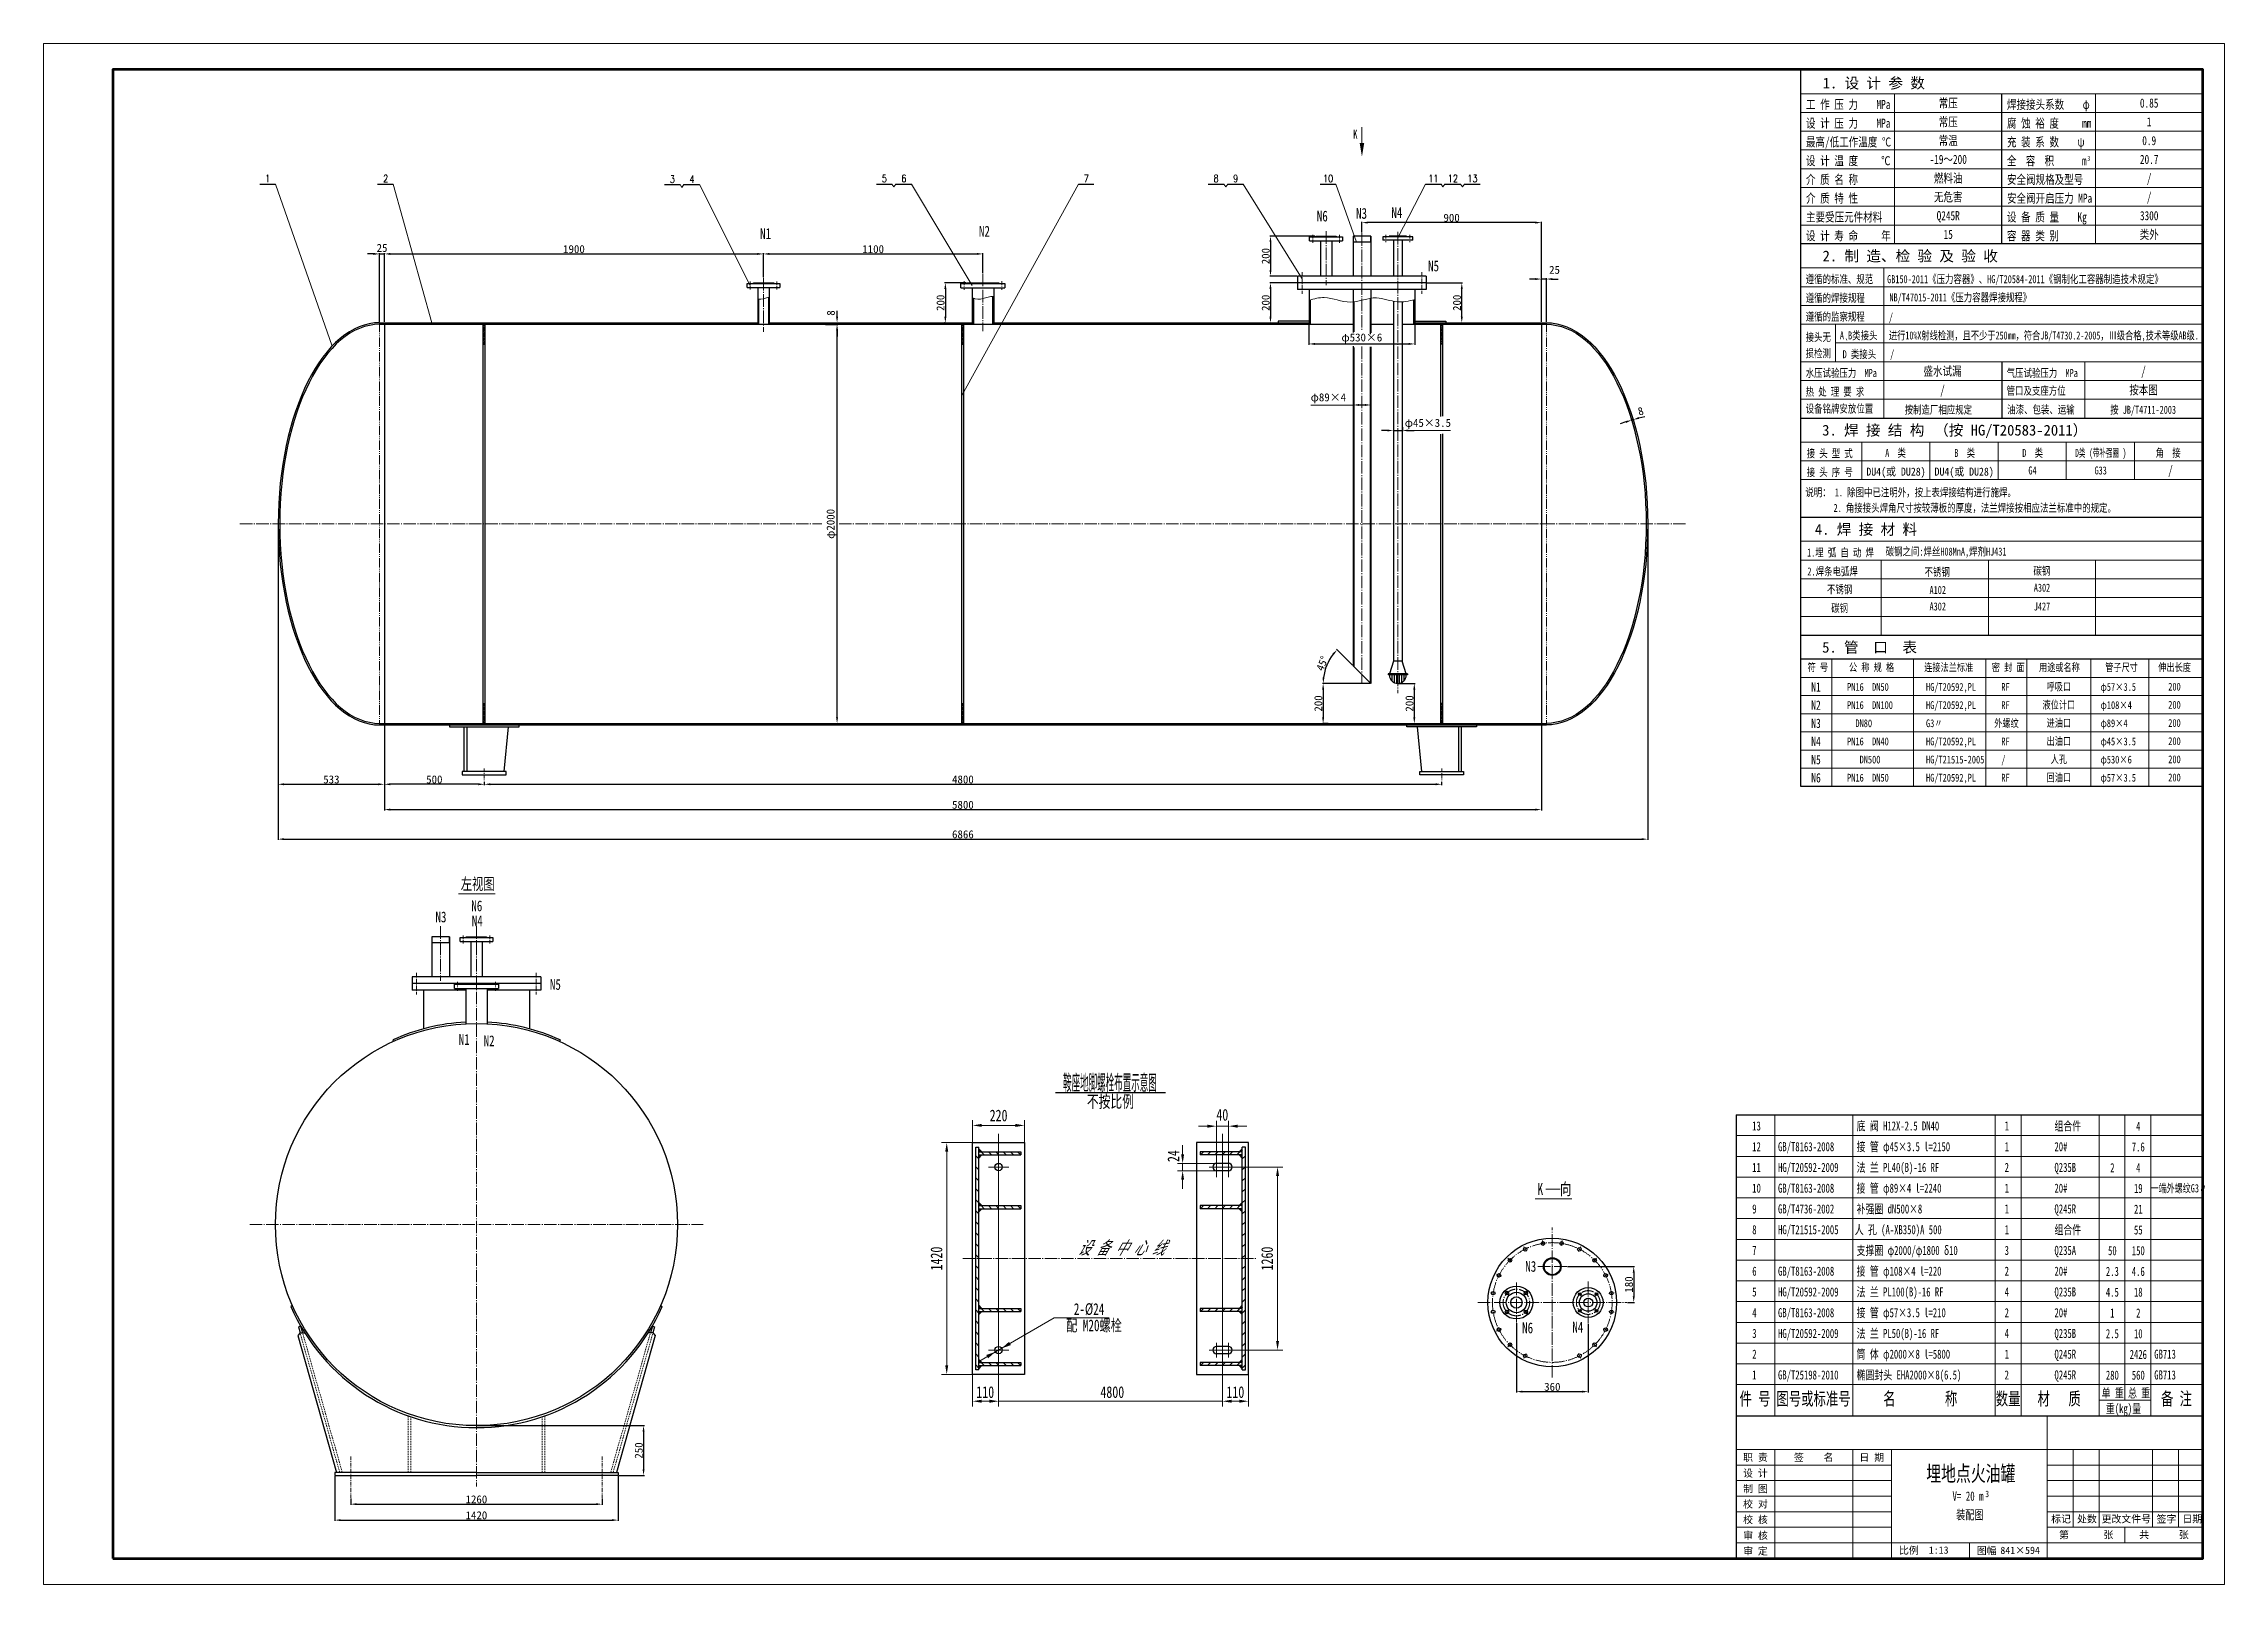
# Model space of a CAD drawing. Extents: x -6371 to 65603, y -5260 to 2462.
# Drawn here: x 54670 to 65603, y -5260 to 2462 of the extents above; entities outside this region: 30.
import ezdxf
from ezdxf.enums import TextEntityAlignment as Align

# ---------------------------------------------------------------- set-up
doc = ezdxf.new("R2010")
doc.units = 0
doc.header["$LTSCALE"] = 25
doc.header["$PDMODE"] = 1
for name, pattern in [('JXX-L', [2.95, 1.9, -0.25, 0.15, -0.25, 0.15, -0.25]), ('XX-S', [0.5, 0.3, -0.2]), ('ZXX-L', [3.28, 2.5, -0.3, 0.18, -0.3]), ('ZXX-S', [1.27, 0.75, -0.2, 0.12, -0.2])]:
    doc.linetypes.add(name, pattern=pattern)
doc.layers.get('Defpoints').update_dxf_attribs({"linetype": 'CONTINUOUS'})
for name, color, linetype, lineweight in [('A 粗实线', 1, 'CONTINUOUS', 25), ('B 细实线', 7, 'CONTINUOUS', 15), ('C 文 字', 2, 'CONTINUOUS', 20), ('D 短中心线', 3, 'ZXX-S', 18), ('E 长中心线', 3, 'ZXX-L', 15), ('F 短虚线', 6, 'XX-S', 20), ('I 长双点线', 3, 'JXX-L', 15), ('J 标注尺寸', 2, 'CONTINUOUS', 15)]:
    doc.layers.add(name, color=color, linetype=linetype, lineweight=lineweight)
doc.styles.add('HZTXT', font='SIMFANG.TTF', dxfattribs={"width": 0.75})
doc.styles.add('ROMANC', font='romanc', dxfattribs={"width": 0.7, "height": 6})
doc.styles.get("Standard").update_dxf_attribs({"font": 'SIMFANG.TTF'})
doc.styles.add('标题中文', font='SIMFANG.TTF', dxfattribs={"width": 0.7})
doc.dimstyles.new('通用标注4.0', dxfattribs={"dimtxt": 40, "dimasz": 30, "dimexe": 4, "dimexo": 4, "dimgap": 4, "dimtad": 1, "dimdec": 0, "dimzin": 0, "dimdsep": 46, "dimtxsty": 'Standard', "dimcen": 4, "dimadec": 0, "dimazin": 0, "dimtfac": 0.375, "dimtdec": 0, "dimtmove": 2, "dimatfit": 3, "dimfxl": 0, "dimtzin": 0, "dimarcsym": 0})

msp = doc.modelspace()

# ---------------------------------------------------------------- texts
at = {"layer": 'A 粗实线', "color": 2, "style": 'HZTXT', "width": 0.75}
for s, p in [('常压', (64218.7, 2164.1)), ('常压', (64218.7, 2070.1)), ('0.85', (65226.2, 2164.1)), ('1', (65226.2, 2070.1)), ('常温', (64218.7, 1976.1)), ('0.9', (65226.2, 1976.1)), ('-19～200', (64218.7, 1882)), ('20.7', (65226.2, 1882)), ('燃料油', (64218.7, 1788)), ('/', (65226.2, 1788)), ('无危害', (64218.7, 1694)), ('/', (65226.2, 1694)), ('Q245R', (64218.7, 1599.9)), ('3300', (65226.2, 1599.9)), ('类外', (65226.2, 1505.9)), ('15', (64218.7, 1505.9)), ('盛水试漏', (64190.2, 820.8)), ('/', (65197.7, 820.8)), ('/', (64190.2, 726.8)), ('按本图', (65197.7, 726.8)), ('/', (65332.9, 323.8))]:
    msp.add_text(s, height=45.5, dxfattribs=at).set_placement(p, align=Align.MIDDLE_CENTER)
for s, p in [('焊接接头系数    φ', (64513.2, 2134.6)), ('设 计 压 力    MPa', (63505.7, 2040.5)), ('工 作 压 力    MPa', (63505.7, 2134.6)), ('腐 蚀 裕 度     mm', (64513.2, 2040.5)), ('最高/低工作温度 ℃', (63505.7, 1946.5)), ('充 装 系 数    ψ', (64513.2, 1946.5)), ('设 计 温 度     ℃', (63505.7, 1852.5)), ('全  容  积      m', (64513.2, 1852.5)), ('介 质 名 称', (63505.7, 1758.4)), ('安全阀规格及型号', (64513.2, 1758.4)), ('介 质 特 性', (63505.7, 1664.4)), ('安全阀开启压力 MPa', (64513.2, 1664.4)), ('主要受压元件材料', (63505.7, 1570.4)), ('设 备 质 量    Kg', (64513.2, 1570.4)), ('设 计 寿 命     年', (63505.7, 1476.3)), ('容 器 类 别', (64513.2, 1476.3))]:
    msp.add_text(s, height=45.5, dxfattribs=at).set_placement(p)
at = {"layer": 'C 文 字', "style": 'HZTXT'}
for s, height, p in [('1. 设 计 参 数', 53.73, (63589.4, 2237.5)), ('2. 制 造、检 验 及 验 收', 53.733, (63588.8, 1370.9)), ('3. 焊 接 结 构', 53.73, (63586.8, 497.8)), ('（按 HG/T20583-2011）', 53.733, (64148, 497.8)), ('4. 焊 接 材 料', 53.73, (63550.1, 0.7)), ('5. 管  口  表', 53.73, (63586.8, -590.3))]:
    msp.add_text(s, height=height, dxfattribs=at).set_placement(p)
at = {"layer": 'C 文 字', "style": 'HZTXT', "width": 0.75}
for s, height, p in [('3', 25.3, (64915.9, 1874.5)), ('遵循的标准、规范', 40.3, (63504.3, 1261.4)), ('遵循的焊接规程', 40.3, (63504.3, 1167.4)), ('GB150-2011《压力容器》、HG/T20584-2011《钢制化工容器制造技术规定》', 40.3, (63912.4, 1261.4)), ('NB/T47015-2011《压力容器焊接规程》', 40.3, (63924, 1169.9)), ('遵循的监察规程', 40.3, (63504.3, 1073.3)), ('/', 40.3, (63921.3, 1070.3)), ('接头无', 40.3, (63503.7, 971.1)), ('A B类接头', 40.3, (63675.5, 979.3)), ('损检测', 40.3, (63503.7, 889.7)), ('D 类接头', 40.3, (63689.4, 885.3)), ('/', 40.3, (63927.5, 886.4)), ('水压试验压力  MPa', 40.3, (63504.1, 791.2)), ('气压试验压力  MPa', 40.3, (64511.6, 791.2)), ('热 处 理 要 求', 40.3, (63504.1, 697.2)), ('设备铭牌安放位置', 40.3, (63504.1, 612.2)), ('管口及支座方位', 40.3, (64511.6, 702.3)), ('按制造厂相应规定', 40.3, (64000, 606.9)), ('油漆、包装、运输', 40.3, (64514.3, 607.7)), ('按 JB/T4711-2003', 40.3, (65030.7, 606.9)), ('接 头 型 式', 40.3, (63509.1, 388.2)), ('接 头 序 号', 40.3, (63509.1, 294.2)), ('说明： 1. 除图中已注明外，按上表焊接结构进行施焊。', 40.3, (63502.6, 193)), ('2. 角接接头焊角尺寸按较薄板的厚度，法兰焊接按相应法兰标准中的规定。', 40.3, (63643.8, 115)), ('1.埋 弧 自 动 焊', 40.3, (63511.3, -108.8)), ('碳钢之间:焊丝H08MnA,焊剂HJ431', 40.3, (63905, -103.8))]:
    msp.add_text(s, height=height, dxfattribs=at).set_placement(p)
at = {"layer": 'C 文 字'}
for s, height, style, width, p in [('1', 36.7, 'ROMANC', 0.8, (55793.7, 1786.1)), ('2', 36.7, 'ROMANC', 0.8, (56384.7, 1786.1)), ('3', 36.7, 'ROMANC', 0.8, (57822.5, 1782.9)), ('4', 36.7, 'ROMANC', 0.8, (57920.4, 1782.9)), ('5', 36.7, 'ROMANC', 0.8, (58885.1, 1786.1)), ('6', 36.7, 'ROMANC', 0.8, (58983.1, 1786.1)), ('7', 36.7, 'ROMANC', 0.8, (59897.8, 1786.1)), ('8', 36.7, 'ROMANC', 0.8, (60548.4, 1786.1)), ('9', 36.7, 'ROMANC', 0.8, (60646.4, 1786.1)), ('10', 36.69, 'ROMANC', 0.8, (61110.1, 1786.1)), ('11', 36.69, 'ROMANC', 0.8, (61637.6, 1786.1)), ('12', 36.69, 'ROMANC', 0.8, (61735.6, 1786.1)), ('13', 36.69, 'ROMANC', 0.8, (61833.6, 1786.1)), ('不按比例', 61.76, 'HZTXT', 0.7, (60018.5, -2838.5)), ('220', 58.5, 'HZTXT', 0.75, (59457.8, -2910.4)), ('110', 58.5, 'HZTXT', 0.75, (59390.9, -4296.7)), ('4800', 58.5, 'HZTXT', 0.75, (60028, -4296.7)), ('110', 58.5, 'HZTXT', 0.75, (60644.8, -4296.7))]:
    msp.add_text(s, height=height, dxfattribs=dict(at, style=style, width=width)).set_placement(p, align=Align.MIDDLE)
at = {"layer": 'C 文 字', "style": 'HZTXT'}
for s, height, width, p, p2 in [('进行10%X射线检测，且不少于250mm，符合JB/T4730.2-2005，Ⅲ级合格,技术等级AB级.', 40.3, 0.733032, (63921.4, 979.3), (65474.8, 979.3)), ('DU4(或 DU28)', 40.3, 0.888418, (63808.1, 296.8), (64105.4, 296.8)), ('DU4(或 DU28)', 40.3, 0.888418, (64150.1, 296.8), (64447.3, 296.8)), ('D类 (带补强圈 )', 40.3, 0.614194, (64854.9, 390.8), (65111.8, 390.8)), ('鞍座地脚螺栓布置示意图', 77.367, 0.39918, (59781.1, -2783.6), (60251.2, -2783.6))]:
    msp.add_text(s, height=height, dxfattribs=dict(at, width=width)).set_placement(p, p2, align=Align.FIT)
at = {"layer": 'C 文 字', "style": 'HZTXT', "width": 0.75}
for s, p in [('A  类', (63954.8, 390.8)), ('B  类', (64301.3, 390.8)), ('D  类', (64642.1, 390.8)), ('G4', (64641.2, 302.8)), ('G33', (64983.1, 302.8)), ('角  接', (65321.3, 390.8)), ('2.焊条电弧焊', (63639.1, -203.3)), ('不锈钢', (64163.5, -206.1)), ('碳钢', (64688.4, -200.9)), ('不锈钢', (63674.2, -293.3)), ('A102', (64166.2, -296.3)), ('A302', (64688.9, -284.8)), ('碳钢', (63674.2, -387.3)), ('A302', (64166.2, -378.9)), ('J427', (64688.9, -378.9))]:
    msp.add_text(s, height=40.3, dxfattribs=at).set_placement(p, align=Align.CENTER)
for s, height, p in [('呼吸口', 39, (64773.3, -760.8)), ('200', 39, (65353, -760.8)), ('液位计口', 39, (64773.3, -851.8)), ('200', 39, (65353, -851.8)), ('进油口', 39, (64773.3, -942.8)), ('200', 39, (65353, -942.8)), ('出油口', 39, (64773.3, -1033.8)), ('200', 39, (65353, -1033.8)), ('回油口', 39, (64773.3, -1215.8)), ('人孔', 39, (64773.3, -1124.8)), ('200', 39, (65353, -1124.8)), ('200', 39, (65353, -1215.8)), ('40', 58.5, (60579.4, -2906.5))]:
    msp.add_text(s, height=height, dxfattribs=at).set_placement(p, align=Align.MIDDLE_CENTER)
msp.add_text('24', height=58.5, rotation=90, dxfattribs=at).set_placement((60334.4, -3113.5), align=Align.MIDDLE_CENTER)
for s, p in [('1420', (59146.7, -3627)), ('1260', (60804.4, -3627))]:
    msp.add_text(s, height=58.5, rotation=90, dxfattribs=at).set_placement(p, align=Align.MIDDLE)
at = {"layer": 'C 文 字', "style": 'HZTXT', "oblique": 30, "width": 0.7}
msp.add_text('设 备 中 心 线', height=65, dxfattribs=at).set_placement((59854, -3572.7), align=Align.MIDDLE_LEFT)
at = {"layer": 'C 文 字', "style": 'HZTXT', "width": 0.7}
for s, p in [('配 M20螺栓', (59796.6, -3961.8)), ('2-%%C24', (59835.1, -3880.1))]:
    msp.add_text(s, height=58.5, dxfattribs=at).set_placement(p, align=Align.MIDDLE_LEFT)
at = {"layer": 'C 文 字', "style": '标题中文', "oblique": 0.5}
msp.add_text('职 责', height=36.4, rotation=0.09587, dxfattribs=at).set_placement((63252.2, -4623.7), align=Align.MIDDLE_CENTER)
for s, p in [('设 计', (63252.2, -4701.7)), ('签    名', (63544.1, -4622.3)), ('日 期', (63835.2, -4623.1)), ('制 图', (63252.2, -4779.7)), ('校 对', (63252.2, -4856.3)), ('校 核', (63252.2, -4934.3)), ('标记', (64784.2, -4930.9)), ('处数', (64914.2, -4930.9)), ('更改文件号', (65111.3, -4930.9)), ('签字', (65312.6, -4930.9)), ('日期', (65442.6, -4930.9)), ('审 核', (63252.2, -5013.7)), ('第       张', (64910.3, -5010.1)), ('共      张', (65300.3, -5010.1)), ('审 定', (63252.2, -5091.7)), ('比例', (64021.5, -5088.3)), ('1:13', (64170.8, -5088.3)), ('图幅', (64411.5, -5089.5)), ('841×594', (64579.1, -5089.5))]:
    msp.add_text(s, height=36.4, rotation=0.09587, dxfattribs=at).set_placement(p, align=Align.MIDDLE)
at = {"layer": 'C 文 字', "attachment_point": 1, "style": 'HZTXT'}
for s, insert, char_height, width in [('N4', (61427, 1642.3), 54, 864), ('N1', (58262, 1537.1), 54, 864), ('N2', (59359.4, 1548.7), 54, 864), ('N6', (61053.1, 1624.8), 54, 864), ('N3', (61250, 1638.2), 54, 864), ('N5', (61610.9, 1375), 54, 864), (' 符 号', (63492.6, -644.5), 39, 624), ('公 称 规 格', (63721.4, -644.5), 39, 624), ('连接法兰标准', (64098.4, -644.5), 39, 624), ('密 封 面', (64437.3, -644.5), 39, 624), ('用途或名称', (64673.9, -644.5), 39, 624), ('管子尺寸', (65005.8, -644.5), 39, 624), ('伸出长度', (65271.9, -644.5), 39, 624), ('N1', (63532, -739), 46.8, 748.8), ('PN16  DN50', (63711.7, -742.6), 39, 624), ('HG/T20592,PL', (64107.3, -742.6), 39, 624), ('RF', (64484.9, -742.6), 39, 624), ('φ57×3.5', (64982.1, -742.6), 39, 624), ('N2', (63532, -830), 46.8, 748.8), ('PN16  DN100', (63711.7, -833.6), 39, 624), ('HG/T20592,PL', (64107.3, -833.6), 39, 624), ('RF', (64484.9, -833.6), 39, 624), ('φ108×4', (64982.1, -833.6), 39, 624), ('N3', (63532, -921), 46.8, 748.8), ('  DN80', (63711.7, -924.6), 39, 624), ('G3〃', (64107.3, -924.6), 39, 624), ('外螺纹', (64449.4, -924.6), 39, 624), ('φ89×4', (64982.1, -924.6), 39, 624), ('N4', (63532, -1012), 46.8, 748.8), ('PN16  DN40', (63711.7, -1015.6), 39, 624), ('HG/T20592,PL', (64107.3, -1015.6), 39, 624), ('RF', (64484.9, -1015.6), 39, 624), ('φ45×3.5', (64982.1, -1015.6), 39, 624), ('N5', (63532, -1103), 46.8, 748.8), ('N6', (63532, -1194), 46.8, 748.8), ('PN16  DN50', (63711.7, -1197.6), 39, 624), ('   DN500', (63711.7, -1106.6), 39, 624), ('HG/T21515-2005', (64107.3, -1106.6), 39, 624), ('HG/T20592,PL', (64107.3, -1197.6), 39, 624), ('/', (64484.9, -1106.6), 39, 624), ('RF', (64484.9, -1197.6), 39, 624), ('φ530×6', (64982.1, -1106.6), 39, 624), ('φ57×3.5', (64982.1, -1197.6), 39, 624), ('N6', (56814.5, -1832.2), 54, 864), ('N3', (56634.7, -1887.8), 54, 864), ('N4', (56816.7, -1907.7), 54, 864), ('N5', (57208.5, -2226.1), 54, 864), ('N1', (56751.1, -2502.1), 54, 864), ('N2', (56876.2, -2508.6), 54, 864), ('N3', (62098.2, -3639.1), 54, 864), ('N6', (62082.6, -3947.4), 54, 864), ('N4', (62334.3, -3943.8), 54, 864)]:
    msp.add_mtext(s, dxfattribs=dict(at, insert=insert, char_height=char_height, width=width))
at = {"layer": 'J 标注尺寸', "style": '标题中文', "width": 0.7}
for s, height, p in [('K', 45.5, (61235.4, 1985.8)), ('左视图', 59.15, (56761.9, -1778.8)), ('13', 45.5, (63236.2, -2985)), ('底 阀 H12X-2.5 DN40', 45.5, (63759.4, -2985)), ('1', 45.5, (64501.5, -2985)), ('组合件', 45.5, (64751.3, -2985)), ('12', 45.5, (63236.2, -3089)), ('GB/T8163-2008', 45.5, (63365.5, -3089)), ('接 管 φ45×3.5 l=2150', 45.5, (63759.4, -3089)), ('1', 45.5, (64501.5, -3089)), ('20#', 45.5, (64751.3, -3089)), ('11', 45.5, (63236.2, -3193)), ('HG/T20592-2009', 45.5, (63365.5, -3193)), ('法 兰 PL40(B)-16 RF', 45.5, (63759.4, -3193)), ('2', 45.5, (64501.5, -3193)), ('Q235B', 45.5, (64751.3, -3193)), ('K   向', 59.15, (62159.7, -3308)), ('10', 45.5, (63236.2, -3297)), ('GB/T8163-2008', 45.5, (63365.5, -3297)), ('接 管 φ89×4 l=2240', 45.5, (63759.4, -3297)), ('1', 45.5, (64501.5, -3297)), ('20#', 45.5, (64751.3, -3297)), ('一端外螺纹G3〃', 41.06, (65233.6, -3295.3)), ('9', 45.5, (63236.2, -3401)), ('GB/T4736-2002', 45.5, (63365.5, -3401)), ('补强圈 dN500×8', 45.5, (63759.4, -3401)), ('1', 45.5, (64501.5, -3401)), ('Q245R', 45.5, (64751.3, -3401)), ('8', 45.5, (63236.2, -3505)), ('HG/T21515-2005', 45.5, (63365.5, -3505)), ('人 孔 (A-XB350)A 500', 45.5, (63750.1, -3505)), ('1', 45.5, (64501.5, -3505)), ('组合件', 45.5, (64751.3, -3505)), ('7', 45.5, (63236.2, -3609)), ('支撑圈 φ2000/φ1800 δ10', 45.5, (63759.4, -3609)), ('3', 45.5, (64501.5, -3609)), ('Q235A', 45.5, (64751.3, -3609)), ('6', 45.5, (63236.2, -3713)), ('GB/T8163-2008', 45.5, (63365.5, -3713)), ('接 管 φ108×4 l=220', 45.5, (63759.4, -3713)), ('2', 45.5, (64501.5, -3713)), ('20#', 45.5, (64751.3, -3713)), ('5', 45.5, (63236.2, -3817)), ('HG/T20592-2009', 45.5, (63365.5, -3817)), ('法 兰 PL100(B)-16 RF', 45.5, (63759.4, -3817)), ('4', 45.5, (64501.5, -3817)), ('Q235B', 45.5, (64751.3, -3817)), ('4', 45.5, (63236.2, -3921)), ('GB/T8163-2008', 45.5, (63365.5, -3921)), ('接 管 φ57×3.5 l=210', 45.5, (63759.4, -3921)), ('2', 45.5, (64501.5, -3921)), ('20#', 45.5, (64751.3, -3921)), ('3', 45.5, (63236.2, -4025)), ('HG/T20592-2009', 45.5, (63365.5, -4025)), ('法 兰 PL50(B)-16 RF', 45.5, (63759.4, -4025)), ('4', 45.5, (64501.5, -4025)), ('Q235B', 45.5, (64751.3, -4025)), ('2', 45.5, (63236.2, -4129)), ('筒 体 φ2000×8 l=5800', 45.5, (63759.4, -4129)), ('1', 45.5, (64501.5, -4129)), ('Q245R', 45.5, (64751.3, -4129)), ('GB713', 45.5, (65251.7, -4129)), ('1', 45.5, (63236.2, -4233)), ('GB/T25198-2010', 45.5, (63365.5, -4233)), ('椭圆封头 EHA2000×8(6.5)', 45.5, (63759.4, -4233)), ('2', 45.5, (64501.5, -4233)), ('Q245R', 45.5, (64751.3, -4233)), ('GB713', 45.5, (65251.7, -4233)), ('件 号', 64.97, (63172.7, -4361.8)), ('图号或标准号', 64.97, (63357.5, -4361.8)), ('名        称', 64.97, (63892.7, -4361.8)), ('数量', 64.97, (64457, -4361.8)), ('材   质', 64.97, (64666.2, -4361.8)), ('单 重', 45.5, (64987.8, -4323.4)), ('重(kg)量', 45.5, (65009.4, -4401.4)), ('总 重', 45.5, (65120.1, -4323.4)), ('备 注', 64.97, (65285.7, -4361.8)), ('埋地点火油罐', 77.97, (64108.7, -4743.4)), ('V= 20 m', 46.78, (64240, -4841.1)), ('3', 32.8, (64404.7, -4822.8)), ('装配图', 46.78, (64258.5, -4934.3))]:
    msp.add_text(s, height=height, dxfattribs=at).set_placement(p)
for s, p in [('4', (65171.6, -2963.7)), ('7.6', (65171.6, -3067.7)), ('2', (65041.6, -3171.7)), ('4', (65171.6, -3171.7)), ('19', (65171.6, -3275.7)), ('21', (65171.6, -3379.7)), ('55', (65171.6, -3483.7)), ('50', (65041.6, -3587.7)), ('150', (65171.6, -3587.7)), ('2.3', (65041.6, -3691.7)), ('4.6', (65171.6, -3691.7)), ('4.5', (65041.6, -3795.7)), ('18', (65171.6, -3795.7)), ('1', (65041.6, -3899.7)), ('2', (65171.6, -3899.7)), ('2.5', (65041.6, -4003.7)), ('10', (65171.6, -4003.7)), ('2426', (65171.6, -4107.7)), ('280', (65041.6, -4211.7)), ('560', (65171.6, -4211.7))]:
    msp.add_text(s, height=45.5, dxfattribs=at).set_placement(p, align=Align.MIDDLE)

# ---------------------------------------------------------------- blocks, each defined once
blk = doc.blocks.new('*D145')
at = {"layer": 'Defpoints', "color": 0}
for p in [(56210, -4826), (57470, -4826), (57470, -4858)]:
    blk.add_point(p, dxfattribs=at)
at = {"layer": 'J 标注尺寸', "color": 0, "lineweight": -2}
for p, q in [((56210, -4830), (56210, -4862)), ((56240, -4858), (57440, -4858)), ((57470, -4830), (57470, -4862))]:
    blk.add_line(p, q, dxfattribs=at)
at = {"layer": 'J 标注尺寸', "color": 0}
for points in [[(56240, -4853), (56240, -4863), (56210, -4858)], [(57440, -4853), (57440, -4863), (57470, -4858)]]:
    blk.add_solid(points, dxfattribs=at)
at = {"layer": 'J 标注尺寸', "color": 0, "insert": (56840, -4834), "char_height": 40, "attachment_point": 5}
blk.add_mtext('1260', dxfattribs=at)
blk = doc.blocks.new('*D144')
at = {"layer": 'Defpoints', "color": 0}
for p in [(56130, -4714), (57550, -4714), (57550, -4938)]:
    blk.add_point(p, dxfattribs=at)
at = {"layer": 'J 标注尺寸', "color": 0, "lineweight": -2}
for p, q in [((56130, -4718), (56130, -4942)), ((57550, -4718), (57550, -4942)), ((56160, -4938), (57520, -4938))]:
    blk.add_line(p, q, dxfattribs=at)
at = {"layer": 'J 标注尺寸', "color": 0}
for points in [[(56160, -4933), (56160, -4943), (56130, -4938)], [(57520, -4933), (57520, -4943), (57550, -4938)]]:
    blk.add_solid(points, dxfattribs=at)
at = {"layer": 'J 标注尺寸', "color": 0, "insert": (56840, -4914), "char_height": 40, "attachment_point": 5}
blk.add_mtext('1420', dxfattribs=at)
blk = doc.blocks.new('*D142')
at = {"layer": 'Defpoints', "color": 0}
for p in [(56379, -953), (56379, -1250), (56879, -1234)]:
    blk.add_point(p, dxfattribs=at)
at = {"layer": 'J 标注尺寸', "color": 0, "lineweight": -2}
for p, q in [((56379, -957), (56379, -1254)), ((56849, -1250), (56409, -1250)), ((56879, -1238), (56879, -1254))]:
    blk.add_line(p, q, dxfattribs=at)
at = {"layer": 'J 标注尺寸', "color": 0}
for points in [[(56409, -1245), (56409, -1255), (56379, -1250)], [(56849, -1245), (56849, -1255), (56879, -1250)]]:
    blk.add_solid(points, dxfattribs=at)
at = {"layer": 'J 标注尺寸', "color": 0, "insert": (56629, -1226), "char_height": 40, "attachment_point": 5}
blk.add_mtext('500', dxfattribs=at)
blk = doc.blocks.new('*D154')
at = {"layer": 'Defpoints', "color": 0}
for p in [(55846, 55), (62712, 55), (62712, -1525)]:
    blk.add_point(p, dxfattribs=at)
at = {"layer": 'J 标注尺寸', "color": 0, "lineweight": -2}
for p, q in [((55846, 51), (55846, -1529)), ((62712, 51), (62712, -1529)), ((55876, -1525), (62682, -1525))]:
    blk.add_line(p, q, dxfattribs=at)
at = {"layer": 'J 标注尺寸', "color": 0}
for points in [[(55876, -1520), (55876, -1530), (55846, -1525)], [(62682, -1520), (62682, -1530), (62712, -1525)]]:
    blk.add_solid(points, dxfattribs=at)
at = {"layer": 'J 标注尺寸', "color": 0, "insert": (59279, -1501), "char_height": 40, "attachment_point": 5}
blk.add_mtext('6866', dxfattribs=at)
blk = doc.blocks.new('*D152')
at = {"layer": 'Defpoints', "color": 0}
for p in [(56379, -953), (62179, -953), (62179, -1377)]:
    blk.add_point(p, dxfattribs=at)
at = {"layer": 'J 标注尺寸', "color": 0, "lineweight": -2}
for p, q in [((56379, -957), (56379, -1381)), ((62179, -957), (62179, -1381)), ((56409, -1377), (62149, -1377))]:
    blk.add_line(p, q, dxfattribs=at)
at = {"layer": 'J 标注尺寸', "color": 0}
for points in [[(56409, -1372), (56409, -1382), (56379, -1377)], [(62149, -1372), (62149, -1382), (62179, -1377)]]:
    blk.add_solid(points, dxfattribs=at)
at = {"layer": 'J 标注尺寸', "color": 0, "insert": (59279, -1353), "char_height": 40, "attachment_point": 5}
blk.add_mtext('5800', dxfattribs=at)
blk = doc.blocks.new('*D139')
at = {"layer": 'Defpoints', "color": 0}
for p in [(58279, 1408), (58279, 1288), (56379, 1063)]:
    blk.add_point(p, dxfattribs=at)
at = {"layer": 'J 标注尺寸', "color": 0, "lineweight": -2}
for p, q in [((56379, 1067), (56379, 1412)), ((56409, 1408), (58249, 1408)), ((58279, 1292), (58279, 1412))]:
    blk.add_line(p, q, dxfattribs=at)
at = {"layer": 'J 标注尺寸', "color": 0}
for points in [[(56409, 1413), (56409, 1403), (56379, 1408)], [(58249, 1413), (58249, 1403), (58279, 1408)]]:
    blk.add_solid(points, dxfattribs=at)
at = {"layer": 'J 标注尺寸', "color": 0, "insert": (57329, 1432), "char_height": 40, "attachment_point": 5}
blk.add_mtext('1900', dxfattribs=at)
blk = doc.blocks.new('*D153')
at = {"layer": 'Defpoints', "color": 0}
for p in [(55846, 55), (56379, -953), (56379, -1250)]:
    blk.add_point(p, dxfattribs=at)
at = {"layer": 'J 标注尺寸', "color": 0, "lineweight": -2}
for p, q in [((55846, 51), (55846, -1254)), ((56379, -957), (56379, -1254)), ((55876, -1250), (56349, -1250))]:
    blk.add_line(p, q, dxfattribs=at)
at = {"layer": 'J 标注尺寸', "color": 0}
for points in [[(55876, -1245), (55876, -1255), (55846, -1250)], [(56349, -1245), (56349, -1255), (56379, -1250)]]:
    blk.add_solid(points, dxfattribs=at)
at = {"layer": 'J 标注尺寸', "color": 0, "insert": (56113, -1226), "char_height": 40, "attachment_point": 5}
blk.add_mtext('533', dxfattribs=at)
blk = doc.blocks.new('*D155')
at = {"layer": 'Defpoints', "color": 0}
for p in [(56379, 1408), (56354, 1063), (56379, 1063)]:
    blk.add_point(p, dxfattribs=at)
at = {"layer": 'J 标注尺寸', "color": 0, "lineweight": -2}
for p, q in [((56324, 1408), (56294, 1408)), ((56354, 1067), (56354, 1412)), ((56354, 1408), (56379, 1408)), ((56379, 1067), (56379, 1412)), ((56409, 1408), (56439, 1408))]:
    blk.add_line(p, q, dxfattribs=at)
at = {"layer": 'J 标注尺寸', "color": 0}
for points in [[(56324, 1413), (56324, 1403), (56354, 1408)], [(56409, 1413), (56409, 1403), (56379, 1408)]]:
    blk.add_solid(points, dxfattribs=at)
at = {"layer": 'J 标注尺寸', "color": 0, "insert": (56367, 1438), "char_height": 40, "attachment_point": 5}
blk.add_mtext('25', dxfattribs=at)
blk = doc.blocks.new('*D146')
at = {"layer": 'Defpoints', "color": 0}
for p in [(56840, -4464), (57550, -4714), (57678, -4714)]:
    blk.add_point(p, dxfattribs=at)
at = {"layer": 'J 标注尺寸', "color": 0, "lineweight": -2}
for p, q in [((56844, -4464), (57682, -4464)), ((57678, -4494), (57678, -4684)), ((57554, -4714), (57682, -4714))]:
    blk.add_line(p, q, dxfattribs=at)
at = {"layer": 'J 标注尺寸', "color": 0}
for points in [[(57673, -4494), (57683, -4494), (57678, -4464)], [(57673, -4684), (57683, -4684), (57678, -4714)]]:
    blk.add_solid(points, dxfattribs=at)
at = {"layer": 'J 标注尺寸', "color": 0, "insert": (57654, -4589), "char_height": 40, "attachment_point": 5, "rotation": 90}
blk.add_mtext('250', dxfattribs=at)
blk = doc.blocks.new('*D158')
at = {"layer": 'Defpoints', "color": 0}
for p in [(62054, -3947), (62414, -3952), (62414, -4294)]:
    blk.add_point(p, dxfattribs=at)
at = {"layer": 'J 标注尺寸', "color": 0, "lineweight": -2}
for p, q in [((62054, -3951), (62054, -4298)), ((62414, -3956), (62414, -4298)), ((62084, -4294), (62384, -4294))]:
    blk.add_line(p, q, dxfattribs=at)
at = {"layer": 'J 标注尺寸', "color": 0}
for points in [[(62084, -4289), (62084, -4299), (62054, -4294)], [(62384, -4289), (62384, -4299), (62414, -4294)]]:
    blk.add_solid(points, dxfattribs=at)
at = {"layer": 'J 标注尺寸', "color": 0, "insert": (62234, -4270), "char_height": 40, "attachment_point": 5}
blk.add_mtext('360', dxfattribs=at)
blk = doc.blocks.new('*D147')
at = {"layer": 'Defpoints', "color": 0}
for p in [(62306, -3667), (62607, -3847), (62642, -3847)]:
    blk.add_point(p, dxfattribs=at)
at = {"layer": 'J 标注尺寸', "color": 0, "lineweight": -2}
for p, q in [((62310, -3667), (62646, -3667)), ((62642, -3697), (62642, -3817)), ((62611, -3847), (62646, -3847))]:
    blk.add_line(p, q, dxfattribs=at)
at = {"layer": 'J 标注尺寸', "color": 0}
for points in [[(62637, -3697), (62647, -3697), (62642, -3667)], [(62637, -3817), (62647, -3817), (62642, -3847)]]:
    blk.add_solid(points, dxfattribs=at)
at = {"layer": 'J 标注尺寸', "color": 0, "insert": (62618, -3757), "char_height": 40, "attachment_point": 5, "rotation": 90}
blk.add_mtext('180', dxfattribs=at)
blk = doc.blocks.new('*D137')
at = {"layer": 'Defpoints', "color": 0}
for p in [(58586, 1055), (58648, 1055), (58603, -945)]:
    blk.add_point(p, dxfattribs=at)
at = {"layer": 'J 标注尺寸', "color": 0, "lineweight": -2}
for p, q in [((58590, 1055), (58652, 1055)), ((58648, -915), (58648, 1025)), ((58607, -945), (58652, -945))]:
    blk.add_line(p, q, dxfattribs=at)
at = {"layer": 'J 标注尺寸', "color": 0}
for points in [[(58643, 1025), (58653, 1025), (58648, 1055)], [(58643, -915), (58653, -915), (58648, -945)]]:
    blk.add_solid(points, dxfattribs=at)
at = {"layer": 'J 标注尺寸', "color": 0, "insert": (58621, 55), "char_height": 40, "attachment_point": 5, "rotation": 90}
blk.add_mtext('φ2000', dxfattribs=at)
blk = doc.blocks.new('*D151')
at = {"layer": 'Defpoints', "color": 0}
for p in [(61459, -745), (61493, -945), (61542, -945)]:
    blk.add_point(p, dxfattribs=at)
at = {"layer": 'J 标注尺寸', "color": 0, "lineweight": -2}
for p, q in [((61463, -745), (61546, -745)), ((61542, -775), (61542, -915)), ((61497, -945), (61546, -945))]:
    blk.add_line(p, q, dxfattribs=at)
at = {"layer": 'J 标注尺寸', "color": 0}
for points in [[(61537, -775), (61547, -775), (61542, -745)], [(61537, -915), (61547, -915), (61542, -945)]]:
    blk.add_solid(points, dxfattribs=at)
at = {"layer": 'J 标注尺寸', "color": 0, "insert": (61518, -845), "char_height": 40, "attachment_point": 5, "rotation": 90}
blk.add_mtext('200', dxfattribs=at)
blk = doc.blocks.new('*D149')
at = {"layer": 'Defpoints', "color": 0}
for p in [(61324, -745), (61085, -945), (61115, -945)]:
    blk.add_point(p, dxfattribs=at)
at = {"layer": 'J 标注尺寸', "color": 0, "lineweight": -2}
for p, q in [((61320, -745), (61081, -745)), ((61085, -775), (61085, -915)), ((61111, -945), (61081, -945))]:
    blk.add_line(p, q, dxfattribs=at)
at = {"layer": 'J 标注尺寸', "color": 0}
for points in [[(61080, -775), (61090, -775), (61085, -745)], [(61080, -915), (61090, -915), (61085, -945)]]:
    blk.add_solid(points, dxfattribs=at)
at = {"layer": 'J 标注尺寸', "color": 0, "insert": (61061, -845), "char_height": 40, "attachment_point": 5, "rotation": 90}
blk.add_mtext('200', dxfattribs=at)
blk = doc.blocks.new('*D143')
at = {"layer": 'Defpoints', "color": 0}
for p in [(56879, -1234), (61679, -1234), (61679, -1250)]:
    blk.add_point(p, dxfattribs=at)
at = {"layer": 'J 标注尺寸', "color": 0, "lineweight": -2}
for p, q in [((56879, -1238), (56879, -1254)), ((56909, -1250), (61649, -1250)), ((61679, -1238), (61679, -1254))]:
    blk.add_line(p, q, dxfattribs=at)
at = {"layer": 'J 标注尺寸', "color": 0}
for points in [[(56909, -1245), (56909, -1255), (56879, -1250)], [(61649, -1245), (61649, -1255), (61679, -1250)]]:
    blk.add_solid(points, dxfattribs=at)
at = {"layer": 'J 标注尺寸', "color": 0, "insert": (59279, -1226), "char_height": 40, "attachment_point": 5}
blk.add_mtext('4800', dxfattribs=at)
blk = doc.blocks.new('*D150')
at = {"layer": 'Defpoints', "color": 0}
for p in [(61117, -625), (61235, -656), (61271, -745), (61320, -745), (61324, -745)]:
    blk.add_point(p, dxfattribs=at)
at = {"layer": 'J 标注尺寸', "color": 0, "lineweight": -2}
for p, q in [((61232, -653), (61152, -573)), ((61267, -745), (61081, -745))]:
    blk.add_line(p, q, dxfattribs=at)
blk.add_arc((61324, -745), 239, 142.1915, 172.8085, dxfattribs=at)
at = {"layer": 'J 标注尺寸', "color": 0}
for points in [[(61131, -595), (61139, -601), (61155, -576)], [(61092, -715), (61082, -714), (61085, -745)]]:
    blk.add_solid(points, dxfattribs=at)
at = {"layer": 'J 标注尺寸', "color": 0, "insert": (61081, -644), "char_height": 40, "attachment_point": 5, "rotation": 67.5}
blk.add_mtext('45°', dxfattribs=at)
blk = doc.blocks.new('*D140')
at = {"layer": 'Defpoints', "color": 0}
for p in [(61279, 1565), (61279, 1512), (62179, 1063)]:
    blk.add_point(p, dxfattribs=at)
at = {"layer": 'J 标注尺寸', "color": 0, "lineweight": -2}
for p, q in [((61279, 1516), (61279, 1569)), ((62149, 1565), (61309, 1565)), ((62179, 1067), (62179, 1569))]:
    blk.add_line(p, q, dxfattribs=at)
at = {"layer": 'J 标注尺寸', "color": 0}
for points in [[(61309, 1570), (61309, 1560), (61279, 1565)], [(62149, 1570), (62149, 1560), (62179, 1565)]]:
    blk.add_solid(points, dxfattribs=at)
at = {"layer": 'J 标注尺寸', "color": 0, "insert": (61729, 1589), "char_height": 40, "attachment_point": 5}
blk.add_mtext('900', dxfattribs=at)
blk = doc.blocks.new('*D133')
at = {"layer": 'Defpoints', "color": 0}
for p in [(59379, 1408), (58279, 1288), (59379, 1310)]:
    blk.add_point(p, dxfattribs=at)
at = {"layer": 'J 标注尺寸', "color": 0, "lineweight": -2}
for p, q in [((58279, 1292), (58279, 1412)), ((58309, 1408), (59349, 1408)), ((59379, 1314), (59379, 1412))]:
    blk.add_line(p, q, dxfattribs=at)
at = {"layer": 'J 标注尺寸', "color": 0}
for points in [[(58309, 1413), (58309, 1403), (58279, 1408)], [(59349, 1413), (59349, 1403), (59379, 1408)]]:
    blk.add_solid(points, dxfattribs=at)
at = {"layer": 'J 标注尺寸', "color": 0, "insert": (58829, 1432), "char_height": 40, "attachment_point": 5}
blk.add_mtext('1100', dxfattribs=at)
blk = doc.blocks.new('*D138')
at = {"layer": 'Defpoints', "color": 0}
for p in [(58606, 1063), (58606, 1055), (58648, 1063)]:
    blk.add_point(p, dxfattribs=at)
at = {"layer": 'J 标注尺寸', "color": 0, "lineweight": -2}
for p, q in [((58648, 1093), (58648, 1123)), ((58610, 1063), (58652, 1063)), ((58610, 1055), (58652, 1055)), ((58648, 1055), (58648, 1063)), ((58648, 1025), (58648, 995))]:
    blk.add_line(p, q, dxfattribs=at)
at = {"layer": 'J 标注尺寸', "color": 0}
for points in [[(58643, 1093), (58653, 1093), (58648, 1063)], [(58643, 1025), (58653, 1025), (58648, 1055)]]:
    blk.add_solid(points, dxfattribs=at)
at = {"layer": 'J 标注尺寸', "color": 0, "insert": (58617, 1112), "char_height": 40, "attachment_point": 5, "rotation": 90}
blk.add_mtext('8', dxfattribs=at)
blk = doc.blocks.new('*D136')
at = {"layer": 'Defpoints', "color": 0}
for p in [(59300, 1263), (59191, 1063), (59194, 1063)]:
    blk.add_point(p, dxfattribs=at)
at = {"layer": 'J 标注尺寸', "color": 0, "lineweight": -2}
for p, q in [((59296, 1263), (59187, 1263)), ((59191, 1233), (59191, 1093)), ((59190, 1063), (59187, 1063))]:
    blk.add_line(p, q, dxfattribs=at)
at = {"layer": 'J 标注尺寸', "color": 0}
for points in [[(59186, 1233), (59196, 1233), (59191, 1263)], [(59186, 1093), (59196, 1093), (59191, 1063)]]:
    blk.add_solid(points, dxfattribs=at)
at = {"layer": 'J 标注尺寸', "color": 0, "insert": (59167, 1163), "char_height": 40, "attachment_point": 5, "rotation": 90}
blk.add_mtext('200', dxfattribs=at)
blk = doc.blocks.new('*D131')
at = {"layer": 'Defpoints', "color": 0}
for p in [(61014, 1055), (61544, 1055), (61544, 957)]:
    blk.add_point(p, dxfattribs=at)
at = {"layer": 'J 标注尺寸', "color": 0, "lineweight": -2}
for p, q in [((61014, 1051), (61014, 953)), ((61544, 1051), (61544, 953)), ((61044, 957), (61514, 957))]:
    blk.add_line(p, q, dxfattribs=at)
at = {"layer": 'J 标注尺寸', "color": 0}
for points in [[(61044, 962), (61044, 952), (61014, 957)], [(61514, 962), (61514, 952), (61544, 957)]]:
    blk.add_solid(points, dxfattribs=at)
at = {"layer": 'J 标注尺寸', "color": 0, "insert": (61279, 984), "char_height": 40, "attachment_point": 5}
blk.add_mtext('φ530×6', dxfattribs=at)
blk = doc.blocks.new('*D134')
at = {"layer": 'Defpoints', "color": 0}
for p in [(61235, 672), (61324, 672), (61324, 651)]:
    blk.add_point(p, dxfattribs=at)
at = {"layer": 'J 标注尺寸', "color": 0, "lineweight": -2}
for p, q in [((61235, 668), (61235, 647)), ((61324, 668), (61324, 647)), ((61265, 651), (61294, 651))]:
    blk.add_line(p, q, dxfattribs=at)
at = {"layer": 'J 标注尺寸', "color": 0}
for points in [[(61265, 656), (61265, 646), (61235, 651)], [(61294, 656), (61294, 646), (61324, 651)]]:
    blk.add_solid(points, dxfattribs=at)
at = {"layer": 'J 标注尺寸', "color": 0, "insert": (61111, 684), "char_height": 40, "attachment_point": 5}
blk.add_mtext('φ89×4', dxfattribs=at)
blk = doc.blocks.new('*D135')
at = {"layer": 'Defpoints', "color": 0}
for p in [(61437, 544), (61482, 544), (61482, 523)]:
    blk.add_point(p, dxfattribs=at)
at = {"layer": 'J 标注尺寸', "color": 0, "lineweight": -2}
for p, q in [((61407, 523), (61377, 523)), ((61437, 540), (61437, 519)), ((61437, 523), (61482, 523)), ((61482, 540), (61482, 519)), ((61512, 523), (61542, 523))]:
    blk.add_line(p, q, dxfattribs=at)
at = {"layer": 'J 标注尺寸', "color": 0}
for points in [[(61407, 528), (61407, 518), (61437, 523)], [(61512, 528), (61512, 518), (61482, 523)]]:
    blk.add_solid(points, dxfattribs=at)
at = {"layer": 'J 标注尺寸', "color": 0, "insert": (61610, 556), "char_height": 40, "attachment_point": 5}
blk.add_mtext('φ45×3.5', dxfattribs=at)
blk = doc.blocks.new('*D148')
at = {"layer": 'Defpoints', "color": 0}
for p in [(61048, 1497), (60821, 1297), (60957, 1297)]:
    blk.add_point(p, dxfattribs=at)
at = {"layer": 'J 标注尺寸', "color": 0, "lineweight": -2}
for p, q in [((61044, 1497), (60817, 1497)), ((60821, 1467), (60821, 1327)), ((60953, 1297), (60817, 1297))]:
    blk.add_line(p, q, dxfattribs=at)
at = {"layer": 'J 标注尺寸', "color": 0}
for points in [[(60816, 1467), (60826, 1467), (60821, 1497)], [(60816, 1327), (60826, 1327), (60821, 1297)]]:
    blk.add_solid(points, dxfattribs=at)
at = {"layer": 'J 标注尺寸', "color": 0, "insert": (60797, 1397), "char_height": 40, "attachment_point": 5, "rotation": 90}
blk.add_mtext('200', dxfattribs=at)
blk = doc.blocks.new('*D141')
at = {"layer": 'Defpoints', "color": 0}
for p in [(60957, 1263), (60821, 1063), (60821, 1063)]:
    blk.add_point(p, dxfattribs=at)
at = {"layer": 'J 标注尺寸', "color": 0, "lineweight": -2}
for p, q in [((60953, 1263), (60817, 1263)), ((60821, 1233), (60821, 1093))]:
    blk.add_line(p, q, dxfattribs=at)
at = {"layer": 'J 标注尺寸', "color": 0}
for points in [[(60816, 1233), (60826, 1233), (60821, 1263)], [(60816, 1093), (60826, 1093), (60821, 1063)]]:
    blk.add_solid(points, dxfattribs=at)
at = {"layer": 'J 标注尺寸', "color": 0, "insert": (60797, 1163), "char_height": 40, "attachment_point": 5, "rotation": 90}
blk.add_mtext('200', dxfattribs=at)
blk = doc.blocks.new('*D132')
at = {"layer": 'Defpoints', "color": 0}
for p in [(61602, 1263), (61780, 1263), (61730, 1063)]:
    blk.add_point(p, dxfattribs=at)
at = {"layer": 'J 标注尺寸', "color": 0, "lineweight": -2}
for p, q in [((61606, 1263), (61784, 1263)), ((61780, 1093), (61780, 1233)), ((61734, 1063), (61784, 1063))]:
    blk.add_line(p, q, dxfattribs=at)
at = {"layer": 'J 标注尺寸', "color": 0}
for points in [[(61775, 1233), (61785, 1233), (61780, 1263)], [(61775, 1093), (61785, 1093), (61780, 1063)]]:
    blk.add_solid(points, dxfattribs=at)
at = {"layer": 'J 标注尺寸', "color": 0, "insert": (61756, 1163), "char_height": 40, "attachment_point": 5, "rotation": 90}
blk.add_mtext('200', dxfattribs=at)
blk = doc.blocks.new('*D157')
at = {"layer": 'Defpoints', "color": 0}
for p in [(62634, 568), (62639, 577), (62641, 570)]:
    blk.add_point(p, dxfattribs=at)
at = {"layer": 'J 标注尺寸', "color": 0, "lineweight": -2}
for p, q in [((62603, 566), (62574, 557)), ((62633, 572), (62631, 579)), ((62632, 575), (62639, 577)), ((62640, 574), (62638, 581)), ((62668, 586), (62697, 594))]:
    blk.add_line(p, q, dxfattribs=at)
at = {"layer": 'J 标注尺寸', "color": 0}
for points in [[(62602, 571), (62604, 561), (62632, 575)], [(62666, 590), (62669, 581), (62639, 577)]]:
    blk.add_solid(points, dxfattribs=at)
at = {"layer": 'J 标注尺寸', "color": 0, "insert": (62677, 620), "char_height": 40, "attachment_point": 5, "rotation": 16.6626}
blk.add_mtext('8', dxfattribs=at)
blk = doc.blocks.new('*D156')
at = {"layer": 'Defpoints', "color": 0}
for p in [(62179, 1282), (62179, 1063), (62204, 1063)]:
    blk.add_point(p, dxfattribs=at)
at = {"layer": 'J 标注尺寸', "color": 0, "lineweight": -2}
for p, q in [((62149, 1282), (62119, 1282)), ((62179, 1067), (62179, 1286)), ((62204, 1282), (62179, 1282)), ((62204, 1067), (62204, 1286)), ((62234, 1282), (62264, 1282))]:
    blk.add_line(p, q, dxfattribs=at)
at = {"layer": 'J 标注尺寸', "color": 0}
for points in [[(62149, 1287), (62149, 1277), (62179, 1282)], [(62234, 1287), (62234, 1277), (62204, 1282)]]:
    blk.add_solid(points, dxfattribs=at)
at = {"layer": 'J 标注尺寸', "color": 0, "insert": (62245, 1328), "char_height": 40, "attachment_point": 5}
blk.add_mtext('25', dxfattribs=at)

# ---------------------------------------------------------------- dimensions: what is measured, and where the dimension line sits
at = {"layer": 'J 标注尺寸'}
for base, p1, p2, picture, middle in [((61279.4, 1565.3), (62179.4, 1063.3), (61279.4, 1511.9), '*D140', (61729.4, 1589.3)), ((56379.4, 1408), (56354.4, 1063.3), (56379.4, 1063.3), '*D155', (56366.9, 1438)), ((58279.4, 1408), (56379.4, 1063.3), (58279.4, 1287.8), '*D139', (57329.4, 1432)), ((59379.4, 1408), (58279.4, 1287.8), (59379.4, 1309.8), '*D133', (58829.4, 1432)), ((62712.4, -1524.8), (55846.4, 55.3), (62712.4, 55.3), '*D154', (59279.4, -1500.8)), ((56379.4, -1250), (55846.4, 55.3), (56379.4, -952.7), '*D153', (56112.9, -1226)), ((56379.4, -1250), (56879.4, -1234.3), (56379.4, -952.7), '*D142', (56629.4, -1226)), ((62179.4, -1377.2), (56379.4, -952.7), (62179.4, -952.7), '*D152', (59279.4, -1353.2)), ((61679.4, -1250), (56879.4, -1234.3), (61679.4, -1234.3), '*D143', (59279.4, -1226)), ((62413.8, -4294.3), (62053.8, -3947.4), (62413.8, -3952.1), '*D158', (62233.8, -4270.3))]:
    dim = msp.add_linear_dim(base=base, p1=p1, p2=p2, dimstyle='通用标注4.0', dxfattribs=at)
    dim.commit()
    dim.dimension.update_dxf_attribs({"geometry": picture, "text_midpoint": middle})
for base, p1, p2, picture, middle in [((60821.3, 1297.3), (61048.4, 1497.3), (60956.9, 1297.3), '*D148', (60797.3, 1397.3)), ((59190.8, 1063.3), (59300.4, 1263.3), (59193.8, 1063.3), '*D136', (59166.8, 1163.3)), ((60821.3, 1063.3), (60956.9, 1263.3), (60821.3, 1063.3), '*D141', (60797.3, 1163.3)), ((61779.9, 1263.3), (61730, 1063.3), (61601.9, 1263.3), '*D132', (61755.9, 1163.3)), ((61084.8, -944.7), (61323.9, -744.7), (61114.7, -944.7), '*D149', (61060.8, -844.7)), ((61542.3, -944.7), (61459.4, -744.7), (61493.3, -944.7), '*D151', (61518.3, -844.7)), ((62641.9, -3847.3), (62306.1, -3667.3), (62607.4, -3847.3), '*D147', (62617.9, -3757.3))]:
    dim = msp.add_linear_dim(base=base, p1=p1, p2=p2, angle=90, dimstyle='通用标注4.0', dxfattribs=at)
    dim.commit()
    dim.dimension.update_dxf_attribs({"geometry": picture, "text_midpoint": middle})
dim = msp.add_linear_dim(base=(62179.4, 1282.5), p1=(62204.4, 1063.3), p2=(62179.4, 1063.3), dimstyle='通用标注4.0', dxfattribs=at)
dim.commit()
dim.dimension.update_dxf_attribs({"geometry": '*D156', "text_midpoint": (62244.5, 1327.6), "dimtype": 160})
for base, p1, p2, angle, picture, middle, dimtype in [((58648.1, 1063.3), (58605.7, 1055.3), (58605.7, 1063.3), 90, '*D138', (58617.4, 1112.2), 160), ((62639.1, 576.9), (62633.8, 567.8), (62641.2, 570), 16.66263, '*D157', (62677.5, 620.3), 161)]:
    dim = msp.add_linear_dim(base=base, p1=p1, p2=p2, angle=angle, dimstyle='通用标注4.0', dxfattribs=at)
    dim.commit()
    dim.dimension.update_dxf_attribs({"geometry": picture, "text_midpoint": middle, "dimtype": dimtype})
for base, p1, p2, text, picture, middle in [((58648.1, 1055.3), (58602.8, -944.7), (58585.9, 1055.3), 'φ<>', '*D137', (58621.1, 55.3)), ((57678.4, -4714.5), (56840.4, -4464.5), (57550.4, -4714.5), '250', '*D146', (57654.4, -4589.5))]:
    dim = msp.add_linear_dim(base=base, p1=p1, p2=p2, angle=90, text=text, dimstyle='通用标注4.0', dxfattribs=at)
    dim.commit()
    dim.dimension.update_dxf_attribs({"geometry": picture, "text_midpoint": middle})
for base, p1, p2, text, picture, middle in [((61544.4, 957.3), (61014.4, 1055.3), (61544.4, 1055.3), 'φ<>×6', '*D131', (61279.4, 984.3)), ((57550.4, -4938.5), (56130.4, -4714.5), (57550.4, -4714.5), '1420', '*D144', (56840.4, -4914.5)), ((57470.4, -4858.5), (56210.4, -4826.5), (57470.4, -4826.5), '1260', '*D145', (56840.4, -4834.5))]:
    dim = msp.add_linear_dim(base=base, p1=p1, p2=p2, text=text, dimstyle='通用标注4.0', dxfattribs=at)
    dim.commit()
    dim.dimension.update_dxf_attribs({"geometry": picture, "text_midpoint": middle})
for base, p1, p2, text, picture, middle in [((61323.9, 650.7), (61234.9, 671.7), (61323.9, 671.7), 'φ<>×4', '*D134', (61110.5, 684)), ((61481.9, 522.7), (61436.9, 543.7), (61481.9, 543.7), 'φ<>×3.5', '*D135', (61609.8, 556))]:
    dim = msp.add_linear_dim(base=base, p1=p1, p2=p2, text=text, dimstyle='通用标注4.0', dxfattribs=at)
    dim.commit()
    dim.dimension.update_dxf_attribs({"geometry": picture, "text_midpoint": middle, "dimtype": 160})
dim = msp.add_angular_dim_2l(base=(61116.8, -625.1), line1=((61319.9, -744.7), (61271.1, -744.7)), line2=((61234.9, -655.7), (61323.9, -744.7)), dimstyle='通用标注4.0', dxfattribs=at)
dim.commit()
dim.dimension.update_dxf_attribs({"geometry": '*D150', "text_midpoint": (61080.8, -644)})

# ---------------------------------------------------------------- hatches: boundary and pattern name
at = {"layer": 'B 细实线'}
h = msp.add_hatch(dxfattribs=at)
h.set_pattern_fill('ANSI31', color=256, scale=2, style=0)
h.set_pattern_definition([(45, (-1323.032, 11024.73), (-4.49012806, 4.49012806), [])])
h.paths.add_polyline_path([(56884.4, 1055.3), (56874.4, 1055.3), (56874.4, 955.3), (56884.4, 955.3)])
h = msp.add_hatch(dxfattribs=at)
h.set_pattern_fill('ANSI31', color=256, scale=2, style=0)
h.set_pattern_definition([(45, (1076.968, 11024.73), (-4.49012806, 4.49012806), [])])
h.paths.add_polyline_path([(59284.4, 1055.3), (59274.4, 1055.3), (59274.4, 955.3), (59284.4, 955.3)])
h = msp.add_hatch(dxfattribs=at)
h.set_pattern_fill('ANSI31', color=256, scale=2, style=0)
h.set_pattern_definition([(135, (119881.902, 11024.73), (4.49012806, 4.49012806), [])])
h.paths.add_polyline_path([(61674.4, 1055.3), (61684.4, 1055.3), (61684.4, 955.3), (61674.4, 955.3)])
h = msp.add_hatch(dxfattribs=at)
h.set_pattern_fill('ANSI31', color=256, scale=2, style=0)
h.set_pattern_definition([(315, (-1323.032, -10914.1445), (-4.49012806, -4.49012806), [])])
h.paths.add_polyline_path([(56884.4, -944.7), (56874.4, -944.7), (56874.4, -844.7), (56884.4, -844.7)])
h = msp.add_hatch(dxfattribs=at)
h.set_pattern_fill('ANSI31', color=256, scale=2, style=0)
h.set_pattern_definition([(315, (1076.968, -10914.1445), (-4.49012806, -4.49012806), [])])
h.paths.add_polyline_path([(59284.4, -944.7), (59274.4, -944.7), (59274.4, -844.7), (59284.4, -844.7)])
h = msp.add_hatch(dxfattribs=at)
h.set_pattern_fill('ANSI31', color=256, scale=2, style=0)
h.set_pattern_definition([(225, (119881.902, -10914.1445), (4.49012806, -4.49012806), [])])
h.paths.add_polyline_path([(61674.4, -944.7), (61684.4, -944.7), (61684.4, -844.7), (61674.4, -844.7)])

# ---------------------------------------------------------------- linework, layer by layer
at = {"layer": 'A 粗实线'}
for p, q in [((63479.9, -1260.3), (63479.9, 2332)), ((64487.4, 1458.9), (64487.4, 2211.1)), ((55753.7, 1758.5), (55832, 1758.5)), ((56344.7, 1758.5), (56423, 1758.5)), ((57782.5, 1755.4), (57860.7, 1755.4)), ((57880.5, 1755.4), (57958.7, 1755.4)), ((58845.1, 1758.5), (58923.4, 1758.5)), ((58943.1, 1758.5), (59021.3, 1758.5)), ((59857.8, 1758.5), (59936.1, 1758.5)), ((60508.4, 1758.5), (60586.7, 1758.5)), ((60606.4, 1758.5), (60684.6, 1758.5)), ((61070.1, 1758.5), (61148.4, 1758.5)), ((61597.6, 1758.5), (61675.9, 1758.5)), ((61695.6, 1758.5), (61773.9, 1758.5)), ((61793.6, 1758.5), (61871.8, 1758.5)), ((61016.9, 1474.3), (61016.9, 1494.3)), ((61016.9, 1494.3), (61181.9, 1494.3)), ((61016.9, 1474.3), (61181.9, 1474.3)), ((61048.4, 1494.3), (61048.4, 1497.3)), ((61048.4, 1497.3), (61150.4, 1497.3)), ((61070.9, 1474.3), (61070.9, 1297.3)), ((61127.9, 1474.3), (61127.9, 1297.3)), ((61150.4, 1497.3), (61150.4, 1494.3)), ((61181.9, 1494.3), (61181.9, 1474.3)), ((61234.9, 1497.3), (61234.9, 1297.3)), ((61323.9, 1497.3), (61234.9, 1497.3)), ((61323.9, 1467.3), (61234.9, 1467.3)), ((61323.9, 1497.3), (61323.9, 1297.3)), ((61384.4, 1494.3), (61384.4, 1476.3)), ((61534.4, 1494.3), (61384.4, 1494.3)), ((61534.4, 1476.3), (61384.4, 1476.3)), ((61415.4, 1497.3), (61415.4, 1494.3)), ((61503.4, 1497.3), (61415.4, 1497.3)), ((61436.9, 1476.3), (61436.9, 1297.3)), ((61481.9, 1476.3), (61481.9, 1297.3)), ((61503.4, 1494.3), (61503.4, 1497.3)), ((61534.4, 1476.3), (61534.4, 1494.3)), ((65494.9, 1458.9), (63479.9, 1458.9)), ((58196.9, 1260.3), (58361.9, 1260.3)), ((58196.9, 1240.3), (58196.9, 1260.3)), ((58196.9, 1240.3), (58361.9, 1240.3)), ((58228.4, 1263.3), (58330.4, 1263.3)), ((58228.4, 1260.3), (58228.4, 1263.3)), ((58250.9, 1240.3), (58250.9, 1055.3)), ((58307.9, 1240.3), (58307.9, 1055.3)), ((58330.4, 1263.3), (58330.4, 1260.3)), ((58361.9, 1260.3), (58361.9, 1240.3)), ((59269.4, 1260.3), (59489.4, 1260.3)), ((59269.4, 1238.3), (59269.4, 1260.3)), ((59269.4, 1238.3), (59489.4, 1238.3)), ((59300.4, 1263.3), (59458.4, 1263.3)), ((59300.4, 1260.3), (59300.4, 1263.3)), ((59325.4, 1238.3), (59325.4, 1055.3)), ((59433.4, 1238.3), (59433.4, 1055.3)), ((59458.4, 1263.3), (59458.4, 1260.3)), ((59489.4, 1260.3), (59489.4, 1238.3)), ((61601.9, 1297.3), (60956.9, 1297.3)), ((60956.9, 1297.3), (60956.9, 1229.3)), ((61601.9, 1263.3), (60956.9, 1263.3)), ((61601.9, 1229.3), (60956.9, 1229.3)), ((61014.4, 1229.3), (61014.4, 1055.3)), ((61234.9, 1229.3), (61234.9, 1014.1)), ((61323.9, 1229.3), (61323.9, 1013.4)), ((61538.4, 1229.6), (61538.4, 1229.3)), ((61544.4, 1229.3), (61544.4, 1055.3)), ((61601.9, 1297.3), (61601.9, 1229.3)), ((58254.4, 1180.6), (58254.4, 1055.3)), ((58304.4, 1191.2), (58304.4, 1055.3)), ((59331.4, 1186.7), (59331.4, 1055.3)), ((59427.4, 1195.2), (59427.4, 1055.3)), ((61020.4, 1177.7), (61020.4, 1055.3)), ((61238.9, 1167.9), (61238.9, 1017.2)), ((61319.9, 1185.1), (61319.9, 1006.5)), ((61436.9, 1171), (61436.9, -632.6)), ((61481.9, 1167.9), (61481.9, -632.6)), ((61538.4, 1178.2), (61538.4, 1055.3)), ((56354.4, 1063.3), (58250.9, 1063.3)), ((56354.4, 1055.3), (61234.9, 1055.3)), ((56379.4, 1063.3), (56379.4, -952.7)), ((56874.4, -944.7), (56874.4, 1055.3)), ((56884.4, -944.7), (56884.4, 1055.3)), ((58307.9, 1063.3), (59325.4, 1063.3)), ((59274.4, -944.7), (59274.4, 1055.3)), ((59284.4, -944.7), (59284.4, 1055.3)), ((59433.4, 1063.3), (61014.4, 1063.3)), ((61323.9, 1055.3), (61436.9, 1055.3)), ((61481.9, 1055.3), (62204.4, 1055.3)), ((61544.4, 1063.3), (62204.4, 1063.3)), ((61674.4, 592.8), (61674.4, 1055.3)), ((61684.4, 595.1), (61684.4, 1055.3)), ((62179.4, 1063.3), (62179.4, -952.7)), ((56874.4, 955.3), (56884.4, 955.3)), ((59274.4, 955.3), (59284.4, 955.3)), ((61234.9, 945.6), (61234.9, -655.7)), ((61238.9, 938.7), (61238.9, -659.7)), ((61319.9, 942.5), (61319.9, -740.7)), ((61323.9, 942.5), (61323.9, -744.7)), ((61684.4, 955.3), (61674.4, 955.3)), ((64487.4, 867.8), (64487.4, 585.7)), ((63479.9, 585.7), (65494.9, 585.7)), ((61674.4, -944.7), (61674.4, 504.5)), ((61684.4, -944.7), (61684.4, 506.8)), ((63479.9, 88.7), (65494.9, 88.7)), ((63479.9, -502.4), (65494.9, -502.4)), ((61234.9, -655.7), (61323.9, -744.7)), ((61436.9, -632.6), (61417, -696.2)), ((61481.9, -632.6), (61436.9, -632.6)), ((61501.9, -696.2), (61481.9, -632.6)), ((65494.9, -623.3), (63479.9, -623.3)), ((61410.9, -696.2), (61410.9, -702.2)), ((61508, -696.2), (61410.9, -696.2)), ((61410.9, -699.2), (61508, -699.2)), ((61508, -702.2), (61410.9, -702.2)), ((61429.8, -702.2), (61429.8, -732.7)), ((61441.6, -702.2), (61441.6, -740.8)), ((61453.3, -702.2), (61453.3, -744.3)), ((61465.6, -702.2), (61465.6, -744.3)), ((61477.3, -702.2), (61477.3, -740.8)), ((61489.1, -702.2), (61489.1, -732.7)), ((61508, -696.2), (61508, -702.2)), ((56874.4, -844.7), (56884.4, -844.7)), ((59274.4, -844.7), (59284.4, -844.7)), ((61684.4, -844.7), (61674.4, -844.7)), ((56354.4, -944.7), (62204.4, -944.7)), ((56354.4, -952.7), (62204.4, -952.7)), ((56704.4, -952.7), (56704.4, -962.7)), ((56704.4, -962.7), (57054.4, -962.7)), ((56779.4, -1186.7), (56779.4, -962.7)), ((56793.4, -1186.7), (56793.4, -962.7)), ((56979.4, -1186.7), (57001.2, -962.7)), ((57054.4, -962.7), (57054.4, -952.7)), ((61504.4, -962.7), (61504.4, -952.7)), ((61854.4, -962.7), (61504.4, -962.7)), ((61579.4, -1186.7), (61557.7, -962.7)), ((61765.4, -1186.7), (61765.4, -962.7)), ((61779.4, -1186.7), (61779.4, -962.7)), ((61854.4, -952.7), (61854.4, -962.7)), ((56989.4, -1186.7), (56769.4, -1186.7)), ((56769.4, -1186.7), (56769.4, -1202.7)), ((56989.4, -1202.7), (56989.4, -1186.7)), ((61569.4, -1202.7), (61569.4, -1186.7)), ((61569.4, -1186.7), (61789.4, -1186.7)), ((61789.4, -1186.7), (61789.4, -1202.7)), ((56769.4, -1202.7), (56989.4, -1202.7)), ((61789.4, -1202.7), (61569.4, -1202.7)), ((65494.9, -1260.3), (63479.9, -1260.3)), ((56704.9, -2014.5), (56615.9, -2014.5)), ((56615.9, -2014.5), (56615.9, -2214.5)), ((56704.9, -2044.5), (56615.9, -2044.5)), ((56704.9, -2014.5), (56704.9, -2214.5)), ((56757.9, -2037.5), (56757.9, -2017.5)), ((56757.9, -2017.5), (56922.9, -2017.5)), ((56757.9, -2037.5), (56922.9, -2037.5)), ((56789.4, -2017.5), (56789.4, -2014.5)), ((56789.4, -2014.5), (56891.4, -2014.5)), ((56811.9, -2037.5), (56811.9, -2214.5)), ((56868.9, -2037.5), (56868.9, -2214.5)), ((56891.4, -2014.5), (56891.4, -2017.5)), ((56922.9, -2017.5), (56922.9, -2037.5)), ((57162.9, -2214.5), (56517.9, -2214.5)), ((56517.9, -2214.5), (56517.9, -2282.5)), ((57162.9, -2248.5), (56517.9, -2248.5)), ((56786.4, -2282.5), (56517.9, -2282.5)), ((56575.4, -2282.5), (56575.4, -2475.6)), ((56730.4, -2251.5), (56950.4, -2251.5)), ((56730.4, -2273.5), (56730.4, -2251.5)), ((56730.4, -2273.5), (56950.4, -2273.5)), ((56761.4, -2251.5), (56761.4, -2248.5)), ((56761.4, -2248.5), (56919.4, -2248.5)), ((56786.4, -2273.5), (56786.4, -2449.9)), ((56894.4, -2273.5), (56894.4, -2449.9)), ((57162.9, -2282.5), (56894.4, -2282.5)), ((56919.4, -2248.5), (56919.4, -2251.5)), ((56950.4, -2251.5), (56950.4, -2273.5)), ((57105.4, -2282.5), (57105.4, -2475.6)), ((57162.9, -2214.5), (57162.9, -2282.5)), ((56420.4, -2531.3), (56423.7, -2538.6)), ((57260.4, -2531.3), (57257.1, -2538.6)), ((59743.9, -2794), (60294.3, -2794)), ((63154.9, -2907), (63154.9, -4415)), ((63154.9, -2907), (65494.9, -2907)), ((59327.8, -4207.8), (59327.8, -3046.1)), ((59327.8, -3046.1), (59587.8, -3046.1)), ((59587.8, -3046.1), (59587.8, -4207.8)), ((60450.4, -3046.1), (60450.4, -4207.8)), ((60710.4, -3046.1), (60450.4, -3046.1)), ((60710.4, -4207.8), (60710.4, -3046.1)), ((59343.1, -4184.9), (59343.1, -3069.1)), ((59343.1, -3069.1), (59358.7, -3069.1)), ((59358.7, -4184.9), (59358.7, -3069.1)), ((59358.7, -3076.4), (59374.3, -3092)), ((59358.7, -3080.3), (59370.4, -3092)), ((59358.7, -3084.2), (59366.5, -3092)), ((59358.7, -3088.1), (59362.6, -3092)), ((59358.7, -3092), (59569.4, -3092)), ((59358.7, -3123.2), (59374.3, -3107.6)), ((59358.7, -3119.3), (59370.4, -3107.6)), ((59358.7, -3115.4), (59366.5, -3107.6)), ((59358.7, -3111.5), (59362.6, -3107.6)), ((59358.7, -3107.6), (59569.4, -3107.6)), ((59569.4, -3092), (59569.4, -3107.6)), ((60679.5, -3092), (60468.8, -3092)), ((60468.8, -3092), (60468.8, -3107.6)), ((60679.5, -3107.6), (60468.8, -3107.6)), ((60610.6, -3150), (60550.3, -3150)), ((60679.5, -3076.4), (60663.9, -3092)), ((60679.5, -3123.2), (60663.9, -3107.6)), ((60679.5, -3080.3), (60667.8, -3092)), ((60679.5, -3119.3), (60667.8, -3107.6)), ((60679.5, -3084.2), (60671.7, -3092)), ((60679.5, -3115.4), (60671.7, -3107.6)), ((60679.5, -3088.1), (60675.6, -3092)), ((60679.5, -3111.5), (60675.6, -3107.6)), ((60679.5, -4184.9), (60679.5, -3069.1)), ((60695.1, -3069.1), (60679.5, -3069.1)), ((60695.1, -4184.9), (60695.1, -3069.1)), ((60610.6, -3186.7), (60550.3, -3186.7)), ((59358.7, -3345.9), (59374.3, -3361.5)), ((59358.7, -3349.8), (59370.4, -3361.5)), ((59358.7, -3353.7), (59366.5, -3361.5)), ((59358.7, -3357.6), (59362.6, -3361.5)), ((59358.7, -3361.5), (59569.4, -3361.5)), ((59358.7, -3392.7), (59374.3, -3377.1)), ((59358.7, -3381), (59362.6, -3377.1)), ((59358.7, -3384.9), (59366.5, -3377.1)), ((59358.7, -3388.8), (59370.4, -3377.1)), ((59358.7, -3377.1), (59569.4, -3377.1)), ((59569.4, -3361.5), (59569.4, -3377.1)), ((60468.8, -3361.5), (60468.8, -3377.1)), ((60679.5, -3361.5), (60468.8, -3361.5)), ((60679.5, -3377.1), (60468.8, -3377.1)), ((60679.5, -3345.9), (60663.9, -3361.5)), ((60679.5, -3392.7), (60663.9, -3377.1)), ((60679.5, -3349.8), (60667.8, -3361.5)), ((60679.5, -3388.8), (60667.8, -3377.1)), ((60679.5, -3353.7), (60671.7, -3361.5)), ((60679.5, -3384.9), (60671.7, -3377.1)), ((60679.5, -3357.6), (60675.6, -3361.5)), ((60679.5, -3381), (60675.6, -3377.1)), ((55918, -3862.9), (55908.8, -3866.9)), ((57762.8, -3862.9), (57772, -3866.9)), ((59358.7, -3861.2), (59374.3, -3876.8)), ((59358.7, -3865.1), (59370.4, -3876.8)), ((59358.7, -3869), (59366.5, -3876.8)), ((59358.7, -3872.9), (59362.6, -3876.8)), ((59358.7, -3876.8), (59569.4, -3876.8)), ((59358.7, -3908), (59374.3, -3892.4)), ((59358.7, -3896.3), (59362.6, -3892.4)), ((59358.7, -3900.2), (59366.5, -3892.4)), ((59358.7, -3904.1), (59370.4, -3892.4)), ((59358.7, -3892.4), (59569.4, -3892.4)), ((59569.4, -3876.8), (59569.4, -3892.4)), ((60468.8, -3876.8), (60468.8, -3892.4)), ((60679.5, -3876.8), (60468.8, -3876.8)), ((60679.5, -3892.4), (60468.8, -3892.4)), ((60679.5, -3861.2), (60663.9, -3876.8)), ((60679.5, -3908), (60663.9, -3892.4)), ((60679.5, -3865.1), (60667.8, -3876.8)), ((60679.5, -3904.1), (60667.8, -3892.4)), ((60679.5, -3869), (60671.7, -3876.8)), ((60679.5, -3900.2), (60671.7, -3892.4)), ((60679.5, -3872.9), (60675.6, -3876.8)), ((60679.5, -3896.3), (60675.6, -3892.4)), ((55956.2, -4000.1), (55944, -4012.2)), ((55944, -4012.2), (56139.3, -4698.5)), ((55958.8, -3965.5), (55947.3, -3968.7)), ((55947.3, -3968.7), (55956.2, -4000.1)), ((55956.2, -4000.1), (55979.7, -4000.1)), ((55958.8, -3965.5), (55968.7, -4000.1)), ((57736.8, -4012.2), (57541.5, -4698.5)), ((57724.6, -4000.1), (57701.1, -4000.1)), ((57722, -3965.5), (57712.2, -4000.1)), ((57722, -3965.5), (57733.6, -3968.7)), ((57733.6, -3968.7), (57724.6, -4000.1)), ((57724.6, -4000.1), (57736.8, -4012.2)), ((59358.7, -4132.4), (59374.3, -4148)), ((59358.7, -4136.3), (59370.4, -4148)), ((59358.7, -4140.2), (59366.5, -4148)), ((59358.7, -4144.1), (59362.6, -4148)), ((59358.7, -4148), (59569.4, -4148)), ((59569.4, -4148), (59569.4, -4163.6)), ((60468.8, -4148), (60468.8, -4163.6)), ((60679.5, -4148), (60468.8, -4148)), ((60610.6, -4067.3), (60550.3, -4067.3)), ((60610.6, -4104), (60550.3, -4104)), ((60679.5, -4132.4), (60663.9, -4148)), ((60679.5, -4136.3), (60667.8, -4148)), ((60679.5, -4140.2), (60671.7, -4148)), ((60679.5, -4144.1), (60675.6, -4148)), ((59587.8, -4207.8), (59327.8, -4207.8)), ((59358.7, -4184.9), (59343.1, -4184.9)), ((59358.7, -4179.2), (59374.3, -4163.6)), ((59358.7, -4167.5), (59362.6, -4163.6)), ((59358.7, -4171.4), (59366.5, -4163.6)), ((59358.7, -4175.3), (59370.4, -4163.6)), ((59358.7, -4163.6), (59569.4, -4163.6)), ((60450.4, -4207.8), (60710.4, -4207.8)), ((60679.5, -4163.6), (60468.8, -4163.6)), ((60679.5, -4179.2), (60663.9, -4163.6)), ((60679.5, -4175.3), (60667.8, -4163.6)), ((60679.5, -4171.4), (60671.7, -4163.6)), ((60679.5, -4167.5), (60675.6, -4163.6)), ((60679.5, -4184.9), (60695.1, -4184.9)), ((63154.9, -4415), (65494.9, -4415)), ((56840.4, -4698.5), (56130.4, -4698.5)), ((56130.4, -4698.5), (56130.4, -4714.5)), ((56840.4, -4698.5), (57550.4, -4698.5)), ((57550.4, -4698.5), (57550.4, -4714.5)), ((56130.4, -4714.5), (56840.4, -4714.5)), ((57550.4, -4714.5), (56840.4, -4714.5))]:
    msp.add_line(p, q, dxfattribs=at)
at = {"layer": 'A 粗实线', "color": 1}
msp.add_line((63154.9, -4415), (63154.9, -5130), dxfattribs=at)
at = {"layer": 'A 粗实线', "color": 5, "lineweight": 60}
msp.add_lwpolyline([(55016.9, -5130), (65494.9, -5130), (65494.9, 2332), (55016.9, 2332)], close=True, dxfattribs=at)
at = {"layer": 'A 粗实线'}
for points in [[(61014.4, 1071.3), (60859.4, 1071.3), (60859.4, 1063.3)], [(61544.4, 1071.3), (61699.4, 1071.3), (61699.4, 1063.3)]]:
    msp.add_lwpolyline(points, dxfattribs=at)
for centre, radius in [((56840.4, -3456.5), 1008), ((59457.8, -3168.3), 18.4), ((62233.8, -3847.3), 322.5), ((62097.7, -3580.3), 9), ((62186.9, -3551.3), 9), ((62280.7, -3551.3), 9), ((62369.9, -3580.3), 9), ((61966.8, -3711.3), 9), ((62021.9, -3635.4), 9), ((62233.8, -3667.3), 44.5), ((62233.8, -3667.3), 40.5), ((62445.7, -3635.4), 9), ((62500.9, -3711.2), 9), ((61937.8, -3800.4), 9), ((62053.8, -3847.3), 82.5), ((62006.6, -3800.1), 9), ((62053.8, -3847.3), 51), ((62053.8, -3847.3), 28.5), ((62101, -3800.1), 9), ((62413.8, -3847.3), 75), ((62371.8, -3805.2), 7), ((62413.8, -3847.3), 44), ((62413.8, -3847.3), 22.5), ((62455.9, -3805.2), 7), ((62529.8, -3800.4), 9), ((61937.8, -3894.2), 9), ((62006.6, -3894.5), 9), ((62101, -3894.5), 9), ((62371.8, -3889.4), 7), ((62455.9, -3889.4), 7), ((62529.8, -3894.2), 9), ((61966.8, -3983.4), 9), ((62500.9, -3983.4), 9), ((59457.8, -4085.6), 18.4), ((62021.9, -4059.2), 9), ((62097.8, -4114.4), 9), ((62369.9, -4114.3), 9), ((62445.8, -4059.2), 9)]:
    msp.add_circle(centre, radius, dxfattribs=at)
for centre, radius, start, end in [((61459.4, -702.2), 42.5, 180, 0), ((56840.4, -3456.5), 1016, 93.04668, 114.41771), ((56840.4, -3456.5), 1016, 65.58229, 86.95332), ((60550.3, -3168.3), 18.4, 90, 270), ((60610.6, -3168.3), 18.4, 270, 90), ((56840.4, -3456.5), 1018, 203.78018, 270), ((56840.4, -3456.5), 1018, 270, 336.21982), ((60550.3, -4085.6), 18.4, 90, 270), ((60610.6, -4085.6), 18.4, 270, 90)]:
    msp.add_arc(centre, radius, start, end, dxfattribs=at)
for major_axis, ratio in [((0, -1008), 0.5039683), ((0, -1000), 0.5)]:
    msp.add_ellipse((56354.4, 55.3), major_axis=major_axis, ratio=ratio, start_param=3.1415927, end_param=6.2831853, dxfattribs=at)
at = {"layer": 'A 粗实线', "extrusion": (0, 0, -1)}
for major_axis, ratio in [((0, -1008), 0.5039683), ((0, -1000), 0.5)]:
    msp.add_ellipse((62204.4, 55.3), major_axis=major_axis, ratio=ratio, start_param=3.1415927, end_param=6.2831853, dxfattribs=at)
at = {"layer": 'A 粗实线'}
for points in [[(56379.4, 1055.3), (56373.8, 1063.3), (56385, 1063.3)], [(62179.4, 1055.3), (62185, 1063.3), (62173.8, 1063.3)], [(56379.4, -944.7), (56373.8, -952.7), (56385, -952.7)], [(62179.4, -944.7), (62185, -952.7), (62173.8, -952.7)]]:
    msp.add_solid(points, dxfattribs=at)
at = {"layer": 'B 细实线'}
for p, q in [((63479.9, 2211.1), (65494.9, 2211.1)), ((63950.1, 2211.1), (63950.1, 1458.9)), ((64957.6, 1458.9), (64957.6, 2211.1)), ((63479.9, 2117.1), (65494.9, 2117.1)), ((61279.4, 2043.8), (61279.4, 1963.6)), ((63479.9, 2023.1), (65494.9, 2023.1)), ((63479.9, 1929), (65494.9, 1929)), ((56116.3, 945.7), (55832, 1758.5)), ((56616.6, 1063.3), (56423, 1758.5)), ((57860.7, 1755.4), (57870.6, 1741.5)), ((57880.5, 1755.4), (57870.6, 1741.5)), ((58212.7, 1250.3), (57958.7, 1755.4)), ((58923.4, 1758.5), (58933.2, 1744.7)), ((58943.1, 1758.5), (58933.2, 1744.7)), ((59326.2, 1249.1), (59021.3, 1758.5)), ((59274.4, 699.2), (59857.8, 1758.5)), ((60586.7, 1758.5), (60596.5, 1744.7)), ((60606.4, 1758.5), (60596.5, 1744.7)), ((60979.4, 1283.6), (60684.6, 1758.5)), ((61252.6, 1467.3), (61148.4, 1758.5)), ((61459.4, 1488.5), (61597.6, 1758.5)), ((61675.9, 1758.5), (61685.7, 1744.7)), ((61695.6, 1758.5), (61685.7, 1744.7)), ((61773.9, 1758.5), (61783.7, 1744.7)), ((61793.6, 1758.5), (61783.7, 1744.7)), ((63479.9, 1835), (65494.9, 1835)), ((63479.9, 1741), (65494.9, 1741)), ((63479.9, 1646.9), (65494.9, 1646.9)), ((63479.9, 1552.9), (65494.9, 1552.9)), ((61235.9, 1497.3), (61235.9, 1467.3)), ((61322.9, 1497.3), (61322.9, 1467.3)), ((63479.9, 1338), (65494.9, 1338)), ((63896.4, 585.7), (63896.4, 1338)), ((63479.9, 1243.9), (65494.9, 1243.9)), ((63479.9, 1149.9), (65494.9, 1149.9)), ((63479.9, 1055.9), (65494.9, 1055.9)), ((63653, 1055.9), (63653, 867.8)), ((63653, 961.8), (65494.9, 961.8)), ((63707.1, 983), (63710.9, 976.5)), ((63479.9, 867.8), (65494.9, 867.8)), ((63479.9, 773.8), (65494.9, 773.8)), ((64903.9, 585.7), (64903.9, 867.8)), ((63479.9, 679.7), (65494.9, 679.7)), ((63479.9, 464.8), (65494.9, 464.8)), ((63785, 464.8), (63785, 276.7)), ((64126.9, 276.7), (64126.9, 464.8)), ((64468.8, 464.8), (64468.8, 276.7)), ((64810.7, 276.7), (64810.7, 464.8)), ((65152.7, 464.8), (65152.7, 276.7)), ((63479.9, 370.8), (65494.9, 370.8)), ((63479.9, 276.7), (65494.9, 276.7)), ((63479.9, -32.2), (65494.9, -32.2)), ((63479.9, -126.3), (65494.9, -126.3)), ((63882.9, -502.4), (63882.9, -126.3)), ((64420.2, -502.4), (64420.2, -126.3)), ((64957.6, -502.4), (64957.6, -126.3)), ((63479.9, -220.3), (65494.9, -220.3)), ((65494.9, -314.3), (63479.9, -314.3)), ((63479.9, -408.4), (65494.9, -408.4)), ((63635.9, -623.3), (63635.9, -1260.3)), ((64044.1, -623.3), (64044.1, -1260.3)), ((64407.3, -623.3), (64407.3, -1260.3)), ((64612.7, -623.3), (64612.7, -1260.3)), ((64934.2, -623.3), (64934.2, -1260.3)), ((65224.5, -623.3), (65224.5, -1260.3)), ((65494.9, -714.3), (63479.9, -714.3)), ((65494.9, -805.3), (63479.9, -805.3)), ((65494.9, -896.3), (63479.9, -896.3)), ((65494.9, -987.3), (63479.9, -987.3)), ((65494.9, -1078.3), (63479.9, -1078.3)), ((65494.9, -1169.3), (63479.9, -1169.3)), ((56749.6, -1799), (56933.4, -1799)), ((56616.9, -2014.5), (56616.9, -2044.5)), ((56703.9, -2014.5), (56703.9, -2044.5)), ((59327.8, -3046.1), (59327.8, -2933.7)), ((59587.8, -3046.1), (59587.8, -2933.7)), ((60550.3, -3063.1), (60550.3, -2937.5)), ((60610.6, -3065.9), (60610.6, -2937.5)), ((63349.9, -4415), (63349.9, -2907)), ((63739.9, -4415), (63739.9, -2907)), ((64454.9, -4415), (64454.9, -2907)), ((64584.9, -4415), (64584.9, -2907)), ((64974.9, -4415), (64974.9, -2907)), ((65104.9, -4337), (65104.9, -2907)), ((65234.9, -4415), (65234.9, -2907)), ((59327.8, -3046.1), (59171.8, -3046.1)), ((59542.3, -2959.7), (59373.3, -2959.7)), ((59457.8, -3002), (59457.8, -4261.9)), ((60380.6, -3104.5), (60380.6, -3059)), ((60504.8, -2963.5), (60459.3, -2963.5)), ((60550.3, -2963.5), (60610.6, -2963.5)), ((60580.4, -3002), (60580.4, -4261.9)), ((60656.1, -2963.5), (60701.6, -2963.5)), ((63154.9, -3011), (65494.9, -3011)), ((59197.8, -3091.6), (59197.8, -4162.3)), ((59343.1, -3112.1), (59358.7, -3127.7)), ((59358.7, -3182.8), (59343.1, -3167.2)), ((59370.1, -3092), (59385.7, -3107.6)), ((59422.5, -3107.6), (59406.9, -3092)), ((59509.8, -3168.3), (59406.9, -3168.3)), ((59443.6, -3092), (59459.2, -3107.6)), ((59496, -3107.6), (59480.4, -3092)), ((59517.2, -3092), (59532.8, -3107.6)), ((59553.3, -3092), (59568.9, -3107.6)), ((60550.3, -3150), (60354.6, -3150)), ((60380.6, -3150), (60380.6, -3186.7)), ((60484.9, -3092), (60469.3, -3107.6)), ((60521, -3092), (60505.4, -3107.6)), ((60513.5, -3168.3), (60647.3, -3168.3)), ((60542.2, -3107.6), (60557.8, -3092)), ((60550.3, -3219.9), (60550.3, -3063.1)), ((60594.5, -3092), (60578.9, -3107.6)), ((60610.6, -3218.5), (60610.6, -3065.9)), ((60615.7, -3107.6), (60631.3, -3092)), ((60647.3, -3168.3), (60882.4, -3168.3)), ((60668.1, -3092), (60652.5, -3107.6)), ((60695.1, -3112.1), (60679.5, -3127.7)), ((60679.5, -3182.8), (60695.1, -3167.2)), ((63154.9, -3115), (65494.9, -3115)), ((59343.1, -3222.4), (59358.7, -3238)), ((59358.7, -3293.2), (59343.1, -3277.6)), ((60550.3, -3186.7), (60354.6, -3186.7)), ((60380.6, -3232.2), (60380.6, -3277.7)), ((60695.1, -3222.4), (60679.5, -3238)), ((60679.5, -3293.2), (60695.1, -3277.6)), ((60856.4, -4040.1), (60856.4, -3213.8)), ((62201.3, -3279.1), (62272.9, -3279.1)), ((63154.9, -3219), (65494.9, -3219)), ((59343.1, -3332.7), (59358.7, -3348.3)), ((59358.7, -3403.5), (59343.1, -3387.9)), ((59370.1, -3361.5), (59385.7, -3377.1)), ((59422.5, -3377.1), (59406.9, -3361.5)), ((59443.6, -3361.5), (59459.2, -3377.1)), ((59496, -3377.1), (59480.4, -3361.5)), ((59517.2, -3361.5), (59532.8, -3377.1)), ((59553.3, -3361.5), (59568.9, -3377.1)), ((60484.9, -3361.5), (60469.3, -3377.1)), ((60521, -3361.5), (60505.4, -3377.1)), ((60542.2, -3377.1), (60557.8, -3361.5)), ((60594.5, -3361.5), (60578.9, -3377.1)), ((60615.7, -3377.1), (60631.3, -3361.5)), ((60668.1, -3361.5), (60652.5, -3377.1)), ((60695.1, -3332.7), (60679.5, -3348.3)), ((60679.5, -3403.5), (60695.1, -3387.9)), ((62147.4, -3328.2), (62331.3, -3328.2)), ((63154.9, -3323), (65494.9, -3323)), ((59343.1, -3443), (59358.7, -3458.6)), ((59358.7, -3513.8), (59343.1, -3498.2)), ((60695.1, -3443), (60679.5, -3458.6)), ((60679.5, -3513.8), (60695.1, -3498.2)), ((63154.9, -3427), (65494.9, -3427)), ((59343.1, -3553.4), (59358.7, -3569)), ((60695.1, -3553.4), (60679.5, -3569)), ((63154.9, -3531), (65494.9, -3531)), ((59358.7, -3624.1), (59343.1, -3608.5)), ((59343.1, -3663.7), (59358.7, -3679.3)), ((60679.5, -3624.1), (60695.1, -3608.5)), ((60695.1, -3663.7), (60679.5, -3679.3)), ((63154.9, -3635), (65494.9, -3635)), ((59358.7, -3734.5), (59343.1, -3718.9)), ((59343.1, -3774), (59358.7, -3789.6)), ((60679.5, -3734.5), (60695.1, -3718.9)), ((60695.1, -3774), (60679.5, -3789.6)), ((63154.9, -3739), (65494.9, -3739)), ((59358.7, -3844.8), (59343.1, -3829.2)), ((59343.1, -3884.3), (59358.7, -3899.9)), ((59737.3, -3924.2), (59359.3, -4142.5)), ((59370.1, -3876.8), (59385.7, -3892.4)), ((59422.5, -3892.4), (59406.9, -3876.8)), ((59443.6, -3876.8), (59459.2, -3892.4)), ((59496, -3892.4), (59480.4, -3876.8)), ((59517.2, -3876.8), (59532.8, -3892.4)), ((59553.3, -3876.8), (59568.9, -3892.4)), ((60012.7, -3924.2), (59737.3, -3924.2)), ((60484.9, -3876.8), (60469.3, -3892.4)), ((60521, -3876.8), (60505.4, -3892.4)), ((60542.2, -3892.4), (60557.8, -3876.8)), ((60594.5, -3876.8), (60578.9, -3892.4)), ((60615.7, -3892.4), (60631.3, -3876.8)), ((60668.1, -3876.8), (60652.5, -3892.4)), ((60679.5, -3844.8), (60695.1, -3829.2)), ((60695.1, -3884.3), (60679.5, -3899.9)), ((63154.9, -3843), (65494.9, -3843)), ((59358.7, -3955.1), (59343.1, -3939.5)), ((59343.1, -3994.7), (59358.7, -4010.3)), ((60679.5, -3955.1), (60695.1, -3939.5)), ((60695.1, -3994.7), (60679.5, -4010.3)), ((63154.9, -3947), (65494.9, -3947)), ((59358.7, -4065.4), (59343.1, -4049.8)), ((59343.1, -4105), (59358.7, -4120.6)), ((59370.1, -4148), (59385.7, -4163.6)), ((59509.8, -4085.6), (59406.9, -4085.6)), ((59422.5, -4163.6), (59406.9, -4148)), ((59443.6, -4148), (59459.2, -4163.6)), ((59496, -4163.6), (59480.4, -4148)), ((59517.2, -4148), (59532.8, -4163.6)), ((59553.3, -4148), (59568.9, -4163.6)), ((60484.9, -4148), (60469.3, -4163.6)), ((60521, -4148), (60505.4, -4163.6)), ((60513.5, -4085.6), (60647.3, -4085.6)), ((60542.2, -4163.6), (60557.8, -4148)), ((60550.3, -4122.3), (60550.3, -4048.9)), ((60594.5, -4148), (60578.9, -4163.6)), ((60610.6, -4122.3), (60610.6, -4048.9)), ((60615.7, -4163.6), (60631.3, -4148)), ((60647.3, -4085.6), (60882.4, -4085.6)), ((60668.1, -4148), (60652.5, -4163.6)), ((60679.5, -4065.4), (60695.1, -4049.8)), ((60695.1, -4105), (60679.5, -4120.6)), ((63154.9, -4051), (65494.9, -4051)), ((59327.8, -4207.8), (59171.8, -4207.8)), ((59327.8, -4207.8), (59327.8, -4368.1)), ((59358.7, -4175.8), (59343.1, -4160.2)), ((59457.8, -4261.9), (59457.8, -4368.1)), ((59457.8, -4261.9), (59457.8, -4368.1)), ((60580.4, -4261.9), (60580.4, -4368.1)), ((60580.4, -4261.9), (60580.4, -4368.1)), ((60679.5, -4175.8), (60695.1, -4160.2)), ((60710.4, -4207.8), (60710.4, -4368.1)), ((63154.9, -4155), (65494.9, -4155)), ((63154.9, -4259), (65494.9, -4259)), ((59412.3, -4342.1), (59373.3, -4342.1)), ((59457.8, -4342.1), (60580.4, -4342.1)), ((60625.9, -4342.1), (60664.9, -4342.1)), ((64974.9, -4337), (65234.9, -4337)), ((64714.9, -4415), (64714.9, -5130)), ((63154.9, -4584), (65494.9, -4584)), ((63349.9, -4584), (63349.9, -5130)), ((63739.9, -4584), (63739.9, -5130)), ((63934.9, -4584), (63934.9, -5130)), ((64844.9, -4584), (64844.9, -4974)), ((64974.9, -4584), (64974.9, -4974)), ((65243.3, -4584), (65243.3, -4974)), ((65373.3, -4584), (65373.3, -4974)), ((63154.9, -4662), (63934.9, -4662)), ((64714.9, -4662), (65494.9, -4662)), ((63154.9, -4740), (63934.9, -4740)), ((64714.9, -4740), (65494.9, -4740)), ((63154.9, -4818), (63934.9, -4818)), ((63154.9, -4896), (63934.9, -4896)), ((64714.9, -4818), (65494.9, -4818)), ((64714.9, -4896), (65494.9, -4896)), ((63154.9, -4974), (63934.9, -4974)), ((64714.9, -4974), (65494.9, -4974)), ((65104.9, -5052), (65104.9, -4974)), ((63154.9, -5052), (65494.9, -5052)), ((64324.9, -5052), (64324.9, -5130))]:
    msp.add_line(p, q, dxfattribs=at)
msp.add_lwpolyline([(54670.2, -5260), (65603.2, -5260), (65603.2, 2462), (54670.2, 2462)], close=True, dxfattribs=at)
for points in [[(59473.7, -4076.4, 0, 19.1, 0), (59515, -4052.6, 19.1, 19.1, 0)], [(59441.9, -4094.8, 0, 19.1, 0), (59400.6, -4118.6, 19.1, 19.1, 0)]]:
    msp.add_lwpolyline(points, format="xyseb", dxfattribs=at)
msp.add_lwpolyline([(59473.7, -4076.4), (59473.7, -4076.4)], dxfattribs=at)
for points in [[(58250.9, 1180.9), (58270.4, 1178.6), (58288.4, 1187.2), (58307.9, 1192.1)], [(59325.4, 1190.2), (59364.5, 1165.1), (59394.2, 1196.8), (59433.4, 1195.3)]]:
    msp.add_open_spline(points, degree=3, dxfattribs=at)
msp.add_open_spline([(61014.4, 1175.9), (61039.8, 1183.8), (61108.5, 1200.4), (61221.4, 1145.1), (61343.7, 1206.4), (61450.7, 1158), (61515, 1171.7), (61544.4, 1179.8)], degree=3, knots=[28.340698, 28.340698, 28.340698, 28.340698, 106.4006602, 239.022611, 371.4139892, 477.2574258, 566.7141088, 566.7141088, 566.7141088, 566.7141088], dxfattribs=at)
at = {"layer": 'B 细实线', "color": 0, "linetype": 'ByBlock'}
for p in [(-6158.1, 1362.1), (-6148.5, 1395.8), (-6148.5, 1384.2), (-6146.4, 1362.1), (-6121.6, 1378.4), (-6370.8, 156.2), (-6361.2, 189.9), (-6361.2, 178.3), (-6359.2, 156.2), (-6334.4, 172.5), (597.7, 121.3), (597.7, 109.6), (588.1, 87.5), (599.7, 87.5), (624.5, 103.9), (-3173.1, -276.7), (-3171.9, -272.5), (-3171.9, -273.9), (-3171.7, -276.7), (-3168.6, -274.7), (-3385.9, -1482.6), (-3384.7, -1478.4), (-3384.7, -1479.8), (-3384.4, -1482.6), (-3381.3, -1480.6), (3573.1, -1551.3), (3574.3, -1547.1), (3574.3, -1548.5), (3574.5, -1551.3), (3577.6, -1549.2)]:
    msp.add_point(p, dxfattribs=at)
at = {"layer": 'B 细实线'}
for points in [[(61268.1, 1963.6), (61290.8, 1963.6), (61279.4, 1895.4)], [(59205.4, -3091.6), (59190.3, -3091.6), (59197.8, -3046.1)], [(59373.3, -2952.1), (59373.3, -2967.2), (59327.8, -2959.7)], [(59542.3, -2952.1), (59542.3, -2967.2), (59587.8, -2959.7)], [(60504.8, -2956), (60504.8, -2971.1), (60550.3, -2963.5)], [(60656.1, -2956), (60656.1, -2971.1), (60610.6, -2963.5)], [(60373, -3104.5), (60388.1, -3104.5), (60380.6, -3150)], [(60848.9, -3213.8), (60864, -3213.8), (60856.4, -3168.3)], [(60373, -3232.2), (60388.1, -3232.2), (60380.6, -3186.7)], [(60848.9, -4040.1), (60864, -4040.1), (60856.4, -4085.6)], [(59205.4, -4162.3), (59190.3, -4162.3), (59197.8, -4207.8)], [(59373.3, -4334.5), (59373.3, -4349.6), (59327.8, -4342.1)], [(59412.3, -4334.5), (59412.3, -4349.6), (59457.8, -4342.1)], [(59412.3, -4334.5), (59412.3, -4349.6), (59457.8, -4342.1)], [(60625.9, -4334.5), (60625.9, -4349.6), (60580.4, -4342.1)], [(60625.9, -4334.5), (60625.9, -4349.6), (60580.4, -4342.1)], [(60664.9, -4334.5), (60664.9, -4349.6), (60710.4, -4342.1)]]:
    msp.add_solid(points, dxfattribs=at)
at = {"layer": 'D 短中心线'}
for p, q in [((61032.7, 1504.3), (61032.7, 1464.3)), ((61166.2, 1504.3), (61166.2, 1464.3)), ((61399.9, 1503.3), (61399.9, 1467.3)), ((61518.9, 1503.3), (61518.9, 1467.3)), ((60979.4, 1316), (60979.4, 1207.5)), ((61579.4, 1316), (61579.4, 1207.5)), ((58212.7, 1270.3), (58212.7, 1230.3)), ((58346.2, 1270.3), (58346.2, 1230.3)), ((59284.9, 1271.3), (59284.9, 1227.3)), ((59473.9, 1271.3), (59473.9, 1227.3)), ((56879.4, -1170.5), (56879.4, -1234.3)), ((61679.4, -1170.5), (61679.4, -1234.3)), ((56773.7, -2007.5), (56773.7, -2047.5)), ((56907.2, -2007.5), (56907.2, -2047.5)), ((56540.4, -2195.8), (56540.4, -2304.3)), ((56745.9, -2240.5), (56745.9, -2284.5)), ((56934.9, -2240.5), (56934.9, -2284.5)), ((57140.4, -2195.8), (57140.4, -2304.3)), ((62091.1, -3567.2), (62104.4, -3593.4)), ((62184.6, -3536.8), (62189.2, -3565.8)), ((62283, -3536.8), (62278.4, -3565.8)), ((62376.5, -3567.2), (62363.2, -3593.3)), ((61953.7, -3704.6), (61979.9, -3717.9)), ((62011.5, -3625), (62032.3, -3645.8)), ((62456.1, -3625), (62435.4, -3645.7)), ((62513.9, -3704.6), (62487.8, -3717.9)), ((61923.3, -3798.2), (61952.3, -3802.7)), ((61998.3, -3791.7), (62015.6, -3809.1)), ((62109.4, -3791.7), (62092, -3809.1)), ((62365.6, -3799.1), (62378.3, -3811.8)), ((62462.1, -3799.1), (62449.4, -3811.8)), ((62544.3, -3798.1), (62515.3, -3802.7)), ((61923.3, -3896.5), (61952.3, -3891.9)), ((61998.3, -3902.9), (62015.6, -3885.5)), ((62109.4, -3902.9), (62092, -3885.5)), ((62365.6, -3895.6), (62378.3, -3882.8)), ((62462.1, -3895.6), (62449.4, -3882.8)), ((62544.3, -3896.5), (62515.4, -3891.9)), ((61953.7, -3990.1), (61979.9, -3976.7)), ((62514, -3990), (62487.8, -3976.7)), ((62011.5, -4069.6), (62032.3, -4048.9)), ((62091.1, -4127.4), (62104.4, -4101.3)), ((62376.6, -4127.4), (62363.3, -4101.3)), ((62456.1, -4069.6), (62435.4, -4048.8)), ((56210.4, -4618.5), (56210.4, -4826.5)), ((57470.4, -4618.5), (57470.4, -4826.5))]:
    msp.add_line(p, q, dxfattribs=at)
at = {"layer": 'E 长中心线'}
for p, q in [((61099.4, 1521.8), (61099.4, 1250.9)), ((61279.4, 1511.9), (61279.4, 1022.5)), ((61459.4, 1518.6), (61459.4, -793.4)), ((58279.4, 1287.8), (58279.4, 1016.9)), ((59379.4, 1309.8), (59379.4, 1020.2)), ((61279.4, 943.3), (61279.4, -744.7)), ((55654.4, 55.3), (58572.5, 55.3)), ((58657.9, 55.3), (62904.4, 55.3)), ((56660.4, -1961.6), (56660.4, -2235.4)), ((56840.4, -1961.6), (56840.4, -4769.3)), ((55703.7, -3456.5), (57977.2, -3456.5)), ((62233.8, -4223.1), (62233.8, -3471.5)), ((59279, -3627), (60751.2, -3627)), ((62161.6, -3667.3), (62306.1, -3667.3)), ((62053.8, -3747.2), (62053.8, -3947.4)), ((62413.8, -3742.5), (62413.8, -3952.1)), ((61860.3, -3847.3), (62607.4, -3847.3))]:
    msp.add_line(p, q, dxfattribs=at)
for centre, radius in [((62233.8, -3847.3), 300), ((62053.8, -3847.3), 66.7), ((62413.8, -3847.3), 59.5)]:
    msp.add_circle(centre, radius, dxfattribs=at)
at = {"layer": 'F 短虚线'}
for p, q in [((56154.9, -4698.5), (55956.2, -4000.1)), ((56167.4, -4698.5), (55968.7, -4000.1)), ((57513.4, -4698.5), (57712.2, -4000.1)), ((57525.9, -4698.5), (57724.6, -4000.1)), ((56498.4, -4698.5), (56498.4, -4415.3)), ((56510.4, -4698.5), (56510.4, -4419.5)), ((57170.4, -4698.5), (57170.4, -4419.5)), ((57182.4, -4698.5), (57182.4, -4415.3))]:
    msp.add_line(p, q, dxfattribs=at)
at = {"layer": 'I 长双点线'}
for p, q in [((56354.4, 1063.3), (56354.4, -952.7)), ((62204.4, 1063.3), (62204.4, -952.7))]:
    msp.add_line(p, q, dxfattribs=at)
at = {"layer": 'J 标注尺寸'}
for p, q in [((61234.9, 650.7), (61023.9, 650.7)), ((61723, 522.7), (61511.9, 522.7)), ((61319.9, -744.7), (61271.1, -744.7))]:
    msp.add_line(p, q, dxfattribs=at)

msp.set_redraw_order([(e.dxf.handle, doc.entitydb.next_handle()) for e in msp.query("TEXT MTEXT ATTDEF DIMENSION ARC_DIMENSION")])  # texts and dimensions are drawn at this point

doc.saveas('drawing.dxf')
